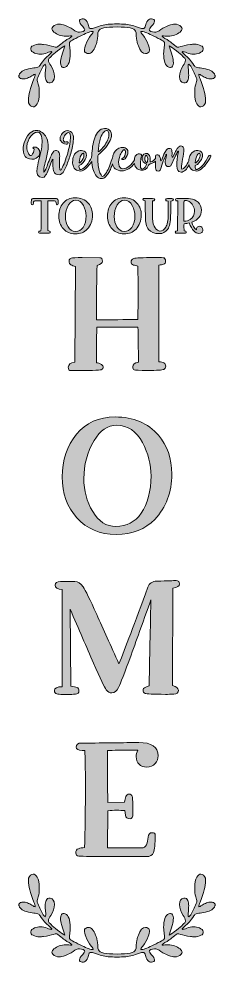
# Model space of a CAD drawing. Header units: inches. Extents: x -1.9 to 7.9, y -47.6 to -0.4.
import ezdxf

# ---------------------------------------------------------------- set-up
doc = ezdxf.new("R2010")
doc.units = ezdxf.units.IN
doc.header["$MEASUREMENT"] = 0
doc.layers.add('Layer 1', color=7, linetype='Continuous')

# ---------------------------------------------------------------- blocks, each defined once
blk = doc.blocks.new('block 3')
at = {"layer": 'Layer 1', "lineweight": 0}
for points, knots in [([(7.68, -7.297), (7.549, -7.575), (7.363, -7.85), (7.122, -7.993), (6.957, -8.088), (6.7, -8.012), (6.627, -7.822), (6.615, -7.792), (6.605, -7.761), (6.598, -7.731), (6.49, -7.934), (6.353, -8.091), (6.2, -8.091), (6.023, -8.051), (5.995, -7.975), (5.986, -7.773), (5.98, -7.557), (6.001, -7.343), (6.056, -7.132), (6.062, -7.105), (6.069, -7.081), (6.072, -7.053), (6.075, -7.047), (6.069, -7.041), (6.065, -7.035), (6.05, -7.032), (6.044, -7.047), (6.038, -7.059), (6.004, -7.117), (5.971, -7.175), (5.943, -7.236), (5.864, -7.398), (5.788, -7.56), (5.711, -7.722), (5.672, -7.804), (5.653, -7.816), (5.562, -7.81), (5.479, -7.807), (5.434, -7.767), (5.418, -7.685), (5.4, -7.59), (5.409, -7.496), (5.431, -7.401), (5.443, -7.352), (5.458, -7.303), (5.47, -7.255), (5.476, -7.236), (5.482, -7.218), (5.473, -7.197), (5.446, -7.209), (5.44, -7.233), (5.431, -7.255), (5.391, -7.349), (5.348, -7.447), (5.311, -7.545), (5.263, -7.679), (5.214, -7.819), (5.168, -7.954), (5.159, -7.984), (5.153, -8.015), (5.119, -8.03), (5.076, -8.045), (5.034, -8.045), (4.991, -8.027), (4.957, -8.012), (4.942, -7.978), (4.936, -7.944), (4.927, -7.896), (4.918, -7.844), (4.918, -7.795), (4.916, -7.711), (4.915, -7.629), (4.915, -7.546), (4.805, -7.646), (4.68, -7.677), (4.658, -7.679), (4.619, -7.688), (4.597, -7.712), (4.579, -7.746), (4.557, -7.789), (4.533, -7.831), (4.503, -7.868), (4.39, -8.009), (4.24, -8.039), (4.078, -7.96), (3.977, -7.911), (3.913, -7.835), (3.889, -7.722), (3.884, -7.699), (3.88, -7.677), (3.876, -7.654), (3.722, -7.868), (3.485, -8.024), (3.242, -8.024), (2.951, -8.024), (2.817, -7.865), (2.777, -7.667), (2.742, -7.77), (2.725, -7.815), (2.692, -7.899), (2.665, -7.969), (2.631, -8.036), (2.592, -8.103), (2.546, -8.176), (2.497, -8.25), (2.436, -8.314), (2.381, -8.378), (2.308, -8.408), (2.222, -8.412), (2.146, -8.415), (2.082, -8.393), (2.027, -8.341), (1.951, -8.274), (1.899, -8.189), (1.856, -8.094), (1.807, -7.987), (1.78, -7.871), (1.764, -7.752), (1.755, -7.687), (1.745, -7.622), (1.739, -7.556), (1.626, -7.736), (1.487, -7.895), (1.322, -7.993), (1.157, -8.088), (0.9, -8.012), (0.827, -7.822), (0.797, -7.743), (0.778, -7.667), (0.781, -7.584), (0.784, -7.474), (0.803, -7.371), (0.842, -7.267), (0.888, -7.151), (0.974, -7.074), (1.09, -7.029), (1.184, -6.995), (1.276, -7.007), (1.364, -7.05), (1.425, -7.077), (1.459, -7.123), (1.468, -7.187), (1.48, -7.248), (1.471, -7.303), (1.456, -7.358), (1.41, -7.499), (1.325, -7.609), (1.212, -7.7), (1.19, -7.719), (1.166, -7.728), (1.139, -7.734), (1.102, -7.743), (1.096, -7.749), (1.099, -7.789), (1.099, -7.838), (1.108, -7.883), (1.126, -7.926), (1.142, -7.96), (1.169, -7.969), (1.203, -7.957), (1.419, -7.867), (1.579, -7.649), (1.734, -7.36), (1.744, -7.058), (1.774, -6.76), (1.859, -6.47), (1.896, -6.339), (1.947, -6.214), (2.033, -6.107), (2.1, -6.021), (2.183, -5.951), (2.292, -5.92), (2.418, -5.881), (2.531, -5.911), (2.631, -5.994), (2.692, -6.046), (2.717, -6.113), (2.723, -6.189), (2.732, -6.269), (2.714, -6.345), (2.689, -6.418), (2.65, -6.543), (2.589, -6.653), (2.512, -6.757), (2.418, -6.885), (2.317, -7.001), (2.198, -7.102), (2.17, -7.123), (2.149, -7.148), (2.121, -7.169), (2.063, -7.209), (2.042, -7.261), (2.042, -7.331), (2.042, -7.563), (2.054, -7.792), (2.112, -8.015), (2.134, -8.091), (2.161, -8.161), (2.201, -8.228), (2.216, -8.253), (2.231, -8.274), (2.247, -8.296), (2.265, -8.317), (2.286, -8.32), (2.311, -8.299), (2.353, -8.265), (2.39, -8.219), (2.424, -8.173), (2.491, -8.079), (2.549, -7.978), (2.592, -7.871), (2.631, -7.773), (2.683, -7.636), (2.772, -7.371), (2.776, -7.357), (2.781, -7.343), (2.786, -7.329), (2.801, -7.262), (2.822, -7.198), (2.848, -7.142), (2.918, -6.989), (3.046, -6.897), (3.211, -6.861), (3.278, -6.845), (3.339, -6.858), (3.401, -6.876), (3.489, -6.903), (3.547, -6.983), (3.547, -7.077), (3.55, -7.212), (3.498, -7.325), (3.401, -7.419), (3.367, -7.453), (3.324, -7.465), (3.278, -7.462), (3.266, -7.459), (3.251, -7.459), (3.245, -7.444), (3.236, -7.429), (3.254, -7.422), (3.263, -7.416), (3.373, -7.343), (3.419, -7.233), (3.425, -7.105), (3.428, -7.071), (3.419, -7.038), (3.404, -7.007), (3.376, -6.958), (3.346, -6.952), (3.309, -6.995), (3.248, -7.068), (3.196, -7.148), (3.159, -7.233), (3.022, -7.548), (3.077, -7.926), (3.272, -7.926), (3.514, -7.926), (3.749, -7.711), (3.866, -7.481), (3.867, -7.465), (3.869, -7.448), (3.871, -7.432), (3.88, -7.367), (3.898, -7.306), (3.941, -7.255), (4.002, -7.178), (4.109, -7.154), (4.197, -7.193), (4.231, -7.212), (4.243, -7.23), (4.231, -7.267), (4.2, -7.361), (4.188, -7.459), (4.173, -7.557), (4.164, -7.633), (4.164, -7.709), (4.17, -7.789), (4.173, -7.831), (4.182, -7.874), (4.213, -7.908), (4.24, -7.941), (4.267, -7.944), (4.304, -7.926), (4.387, -7.877), (4.438, -7.804), (4.472, -7.715), (4.475, -7.703), (4.472, -7.688), (4.457, -7.682), (4.438, -7.67), (4.414, -7.661), (4.396, -7.648), (4.243, -7.554), (4.219, -7.404), (4.277, -7.27), (4.332, -7.135), (4.503, -7.111), (4.597, -7.227), (4.631, -7.267), (4.649, -7.313), (4.652, -7.364), (4.655, -7.401), (4.652, -7.529), (4.649, -7.557), (4.649, -7.569), (4.652, -7.578), (4.661, -7.581), (4.67, -7.581), (4.807, -7.57), (4.915, -7.401), (4.915, -7.397), (4.915, -7.393), (4.915, -7.389), (4.915, -7.355), (4.924, -7.322), (4.93, -7.288), (4.933, -7.255), (4.948, -7.23), (4.982, -7.224), (5.025, -7.212), (5.064, -7.215), (5.095, -7.248), (5.134, -7.297), (5.156, -7.355), (5.168, -7.413), (5.174, -7.45), (5.183, -7.487), (5.189, -7.523), (5.226, -7.517), (5.226, -7.49), (5.235, -7.471), (5.278, -7.346), (5.33, -7.224), (5.391, -7.108), (5.421, -7.047), (5.458, -6.992), (5.507, -6.943), (5.537, -6.91), (5.574, -6.9), (5.617, -6.903), (5.684, -6.907), (5.724, -6.94), (5.736, -7.007), (5.745, -7.068), (5.754, -7.132), (5.748, -7.2), (5.745, -7.239), (5.745, -7.279), (5.748, -7.319), (5.748, -7.328), (5.754, -7.34), (5.76, -7.343), (5.779, -7.352), (5.785, -7.337), (5.791, -7.325), (5.791, -7.325), (5.864, -7.181), (5.864, -7.181), (5.901, -7.102), (5.943, -7.023), (5.989, -6.949), (6.02, -6.903), (6.053, -6.861), (6.093, -6.824), (6.148, -6.775), (6.218, -6.769), (6.279, -6.809), (6.304, -6.824), (6.316, -6.845), (6.325, -6.873), (6.346, -6.928), (6.343, -6.986), (6.334, -7.044), (6.316, -7.221), (6.279, -7.395), (6.252, -7.572), (6.233, -7.676), (6.203, -7.929), (6.239, -7.938), (6.352, -7.938), (6.49, -7.737), (6.585, -7.519), (6.593, -7.433), (6.611, -7.35), (6.642, -7.267), (6.688, -7.151), (6.774, -7.074), (6.89, -7.029), (6.984, -6.995), (7.076, -7.007), (7.164, -7.05), (7.225, -7.077), (7.259, -7.123), (7.268, -7.187), (7.28, -7.248), (7.271, -7.303), (7.256, -7.358), (7.21, -7.499), (7.125, -7.609), (7.012, -7.7), (6.99, -7.719), (6.966, -7.728), (6.939, -7.734), (6.902, -7.743), (6.896, -7.749), (6.899, -7.789), (6.899, -7.838), (6.908, -7.883), (6.926, -7.926), (6.942, -7.96), (6.969, -7.969), (7.003, -7.957), (7.238, -7.859), (7.406, -7.612), (7.573, -7.285), (7.592, -7.258), (7.616, -7.242), (7.65, -7.248), (7.68, -7.251), (7.693, -7.27), (7.68, -7.297)], [0, 0, 0, 0, 1, 1, 1, 2, 2, 2, 3, 3, 3, 4, 4, 4, 5, 5, 5, 6, 6, 6, 7, 7, 7, 8, 8, 8, 9, 9, 9, 10, 10, 10, 11, 11, 11, 12, 12, 12, 13, 13, 13, 14, 14, 14, 15, 15, 15, 16, 16, 16, 17, 17, 17, 18, 18, 18, 19, 19, 19, 20, 20, 20, 21, 21, 21, 22, 22, 22, 23, 23, 23, 24, 24, 24, 25, 25, 25, 26, 26, 26, 27, 27, 27, 28, 28, 28, 29, 29, 29, 30, 30, 30, 31, 31, 31, 32, 32, 32, 33, 33, 33, 34, 34, 34, 35, 35, 35, 36, 36, 36, 37, 37, 37, 38, 38, 38, 39, 39, 39, 40, 40, 40, 41, 41, 41, 42, 42, 42, 43, 43, 43, 44, 44, 44, 45, 45, 45, 46, 46, 46, 47, 47, 47, 48, 48, 48, 49, 49, 49, 50, 50, 50, 51, 51, 51, 52, 52, 52, 53, 53, 53, 54, 54, 54, 55, 55, 55, 56, 56, 56, 57, 57, 57, 58, 58, 58, 59, 59, 59, 60, 60, 60, 61, 61, 61, 62, 62, 62, 63, 63, 63, 64, 64, 64, 65, 65, 65, 66, 66, 66, 67, 67, 67, 68, 68, 68, 69, 69, 69, 70, 70, 70, 71, 71, 71, 72, 72, 72, 73, 73, 73, 74, 74, 74, 75, 75, 75, 76, 76, 76, 77, 77, 77, 78, 78, 78, 79, 79, 79, 80, 80, 80, 81, 81, 81, 82, 82, 82, 83, 83, 83, 84, 84, 84, 85, 85, 85, 86, 86, 86, 87, 87, 87, 88, 88, 88, 89, 89, 89, 90, 90, 90, 91, 91, 91, 92, 92, 92, 93, 93, 93, 94, 94, 94, 95, 95, 95, 96, 96, 96, 97, 97, 97, 98, 98, 98, 99, 99, 99, 100, 100, 100, 101, 101, 101, 102, 102, 102, 103, 103, 103, 104, 104, 104, 105, 105, 105, 106, 106, 106, 107, 107, 107, 108, 108, 108, 109, 109, 109, 110, 110, 110, 111, 111, 111, 112, 112, 112, 113, 113, 113, 114, 114, 114, 115, 115, 115, 116, 116, 116, 117, 117, 117, 118, 118, 118, 119, 119, 119, 120, 120, 120, 121, 121, 121, 122, 122, 122, 123, 123, 123, 124, 124, 124, 125, 125, 125, 126, 126, 126, 127, 127, 127, 128, 128, 128, 129, 129, 129, 130, 130, 130, 131, 131, 131, 132, 132, 132, 133, 133, 133, 134, 134, 134, 135, 135, 135, 136, 136, 136, 137, 137, 137, 138, 138, 138, 139, 139, 139, 140, 140, 140, 140]), ([(2.07, -7.065), (2.088, -7.077), (2.1, -7.062), (2.115, -7.05), (2.118, -7.05), (2.118, -7.047), (2.121, -7.044), (2.292, -6.888), (2.433, -6.708), (2.527, -6.494), (2.57, -6.406), (2.595, -6.311), (2.598, -6.21), (2.598, -6.162), (2.592, -6.11), (2.567, -6.064), (2.534, -6), (2.5, -5.991), (2.433, -6.018), (2.378, -6.046), (2.335, -6.088), (2.299, -6.137), (2.231, -6.232), (2.186, -6.339), (2.158, -6.449), (2.134, -6.54), (2.115, -6.635), (2.1, -6.726), (2.082, -6.827), (2.073, -6.928), (2.063, -7.029), (2.06, -7.041), (2.063, -7.059), (2.07, -7.065)], [0, 0, 0, 0, 1, 1, 1, 2, 2, 2, 3, 3, 3, 4, 4, 4, 5, 5, 5, 6, 6, 6, 7, 7, 7, 8, 8, 8, 9, 9, 9, 10, 10, 10, 11, 11, 11, 11]), ([(1.111, -7.603), (1.111, -7.615), (1.114, -7.624), (1.126, -7.627), (1.132, -7.627), (1.142, -7.624), (1.145, -7.621), (1.236, -7.535), (1.306, -7.441), (1.34, -7.319), (1.346, -7.297), (1.349, -7.273), (1.349, -7.261), (1.349, -7.224), (1.349, -7.197), (1.34, -7.169), (1.331, -7.139), (1.306, -7.129), (1.279, -7.151), (1.248, -7.178), (1.224, -7.209), (1.206, -7.245), (1.148, -7.358), (1.117, -7.477), (1.111, -7.603)], [0, 0, 0, 0, 1, 1, 1, 2, 2, 2, 3, 3, 3, 4, 4, 4, 5, 5, 5, 6, 6, 6, 7, 7, 7, 8, 8, 8, 8]), ([(4.536, -7.462), (4.536, -7.395), (4.524, -7.334), (4.493, -7.276), (4.487, -7.261), (4.478, -7.242), (4.457, -7.245), (4.438, -7.245), (4.429, -7.264), (4.423, -7.279), (4.39, -7.343), (4.377, -7.413), (4.393, -7.483), (4.405, -7.532), (4.426, -7.572), (4.466, -7.603), (4.484, -7.618), (4.509, -7.612), (4.515, -7.59), (4.527, -7.548), (4.536, -7.505), (4.536, -7.462)], [0, 0, 0, 0, 1, 1, 1, 2, 2, 2, 3, 3, 3, 4, 4, 4, 5, 5, 5, 6, 6, 6, 7, 7, 7, 7]), ([(6.911, -7.603), (6.911, -7.615), (6.914, -7.624), (6.926, -7.627), (6.932, -7.627), (6.942, -7.624), (6.945, -7.621), (7.036, -7.535), (7.106, -7.441), (7.14, -7.319), (7.146, -7.297), (7.149, -7.273), (7.149, -7.261), (7.149, -7.224), (7.149, -7.197), (7.14, -7.169), (7.131, -7.139), (7.106, -7.129), (7.079, -7.151), (7.048, -7.178), (7.024, -7.209), (7.006, -7.245), (6.948, -7.358), (6.917, -7.477), (6.911, -7.603)], [0, 0, 0, 0, 1, 1, 1, 2, 2, 2, 3, 3, 3, 4, 4, 4, 5, 5, 5, 6, 6, 6, 7, 7, 7, 8, 8, 8, 8])]:
    blk.add_open_spline(points, degree=3, knots=knots, dxfattribs=at)
blk = doc.blocks.new('block 4')
at = {"layer": 'Layer 1', "lineweight": 0}
for points in [[(1.575, -9.65), (1.711, -9.807), (1.779, -10.006), (1.779, -10.246), (1.779, -10.524), (1.691, -10.756), (1.516, -10.944), (1.371, -11.098), (1.174, -11.175), (0.925, -11.175), (0.672, -11.175), (0.471, -11.09), (0.32, -10.921), (0.169, -10.752), (0.093, -10.542), (0.093, -10.291), (0.093, -10.03), (0.166, -9.81), (0.313, -9.633), (0.459, -9.455), (0.658, -9.367), (0.909, -9.367), (1.188, -9.367), (1.41, -9.461), (1.575, -9.65)], [(1.459, -10.275), (1.459, -10.1), (1.415, -9.929), (1.328, -9.761), (1.236, -9.584), (1.104, -9.496), (0.931, -9.496), (0.792, -9.496), (0.676, -9.574), (0.582, -9.731), (0.478, -9.91), (0.426, -10.104), (0.426, -10.314), (0.426, -10.501), (0.471, -10.671), (0.562, -10.824), (0.653, -10.976), (0.771, -11.052), (0.918, -11.052), (1.085, -11.052), (1.215, -10.985), (1.305, -10.851), (1.408, -10.698), (1.459, -10.506), (1.459, -10.275)]]:
    blk.add_open_spline(points, degree=3, knots=[0, 0, 0, 0, 1, 1, 1, 2, 2, 2, 3, 3, 3, 4, 4, 4, 5, 5, 5, 6, 6, 6, 7, 7, 7, 8, 8, 8, 8], dxfattribs=at)
blk = doc.blocks.new('block 5')
at = {"layer": 'Layer 1', "lineweight": 0}
for points in [[(4.008, -9.65), (4.144, -9.807), (4.212, -10.006), (4.212, -10.246), (4.212, -10.524), (4.125, -10.756), (3.949, -10.944), (3.804, -11.098), (3.607, -11.175), (3.358, -11.175), (3.106, -11.175), (2.904, -11.09), (2.753, -10.921), (2.602, -10.752), (2.526, -10.542), (2.526, -10.291), (2.526, -10.03), (2.6, -9.81), (2.746, -9.633), (2.893, -9.455), (3.091, -9.367), (3.342, -9.367), (3.622, -9.367), (3.844, -9.461), (4.008, -9.65)], [(3.893, -10.275), (3.893, -10.1), (3.849, -9.929), (3.761, -9.761), (3.669, -9.584), (3.537, -9.496), (3.365, -9.496), (3.226, -9.496), (3.109, -9.574), (3.016, -9.731), (2.912, -9.91), (2.859, -10.104), (2.859, -10.314), (2.859, -10.501), (2.905, -10.671), (2.995, -10.824), (3.086, -10.976), (3.205, -11.052), (3.351, -11.052), (3.519, -11.052), (3.648, -10.985), (3.739, -10.851), (3.841, -10.698), (3.893, -10.506), (3.893, -10.275)]]:
    blk.add_open_spline(points, degree=3, knots=[0, 0, 0, 0, 1, 1, 1, 2, 2, 2, 3, 3, 3, 4, 4, 4, 5, 5, 5, 6, 6, 6, 7, 7, 7, 8, 8, 8, 8], dxfattribs=at)
blk = doc.blocks.new('block 6')
at = {"layer": 'Layer 1', "lineweight": 0}
for points, knots in [([(7.285, -10.978), (7.285, -11.038), (7.266, -11.083), (7.23, -11.111), (7.194, -11.14), (7.148, -11.154), (7.092, -11.154), (6.994, -11.154), (6.906, -11.111), (6.829, -11.025), (6.752, -10.939), (6.677, -10.807), (6.605, -10.629), (6.525, -10.644), (6.439, -10.657), (6.347, -10.669), (6.345, -10.716), (6.344, -10.771), (6.344, -10.835), (6.344, -10.9), (6.347, -10.961), (6.353, -11.018), (6.426, -11.023), (6.462, -11.045), (6.462, -11.084), (6.462, -11.119), (6.447, -11.137), (6.417, -11.14), (6.387, -11.142), (6.354, -11.143), (6.32, -11.143), (6.286, -11.143), (6.222, -11.144), (6.127, -11.145), (6.127, -11.145), (6.075, -11.145), (6.075, -11.145), (6.01, -11.145), (5.966, -11.143), (5.943, -11.137), (5.921, -11.132), (5.909, -11.117), (5.909, -11.091), (5.909, -11.055), (5.945, -11.031), (6.018, -11.021), (6.018, -11.021), (6.043, -9.523), (6.043, -9.523), (6.011, -9.522), (5.983, -9.52), (5.959, -9.517), (5.935, -9.515), (5.923, -9.496), (5.923, -9.46), (5.923, -9.423), (5.946, -9.404), (5.993, -9.403), (5.993, -9.403), (6.249, -9.401), (6.249, -9.401), (6.393, -9.401), (6.533, -9.409), (6.672, -9.424), (6.81, -9.44), (6.934, -9.497), (7.046, -9.594), (7.157, -9.692), (7.212, -9.823), (7.212, -9.987), (7.212, -10.278), (7.055, -10.478), (6.741, -10.588), (6.777, -10.75), (6.851, -10.88), (6.963, -10.98), (6.963, -10.919), (6.978, -10.874), (7.009, -10.843), (7.04, -10.812), (7.081, -10.796), (7.13, -10.796), (7.173, -10.796), (7.209, -10.813), (7.239, -10.847), (7.269, -10.881), (7.285, -10.925), (7.285, -10.978)], [0, 0, 0, 0, 1, 1, 1, 2, 2, 2, 3, 3, 3, 4, 4, 4, 5, 5, 5, 6, 6, 6, 7, 7, 7, 8, 8, 8, 9, 9, 9, 10, 10, 10, 11, 11, 11, 12, 12, 12, 13, 13, 13, 14, 14, 14, 15, 15, 15, 16, 16, 16, 17, 17, 17, 18, 18, 18, 19, 19, 19, 20, 20, 20, 21, 21, 21, 22, 22, 22, 23, 23, 23, 24, 24, 24, 25, 25, 25, 26, 26, 26, 27, 27, 27, 28, 28, 28, 29, 29, 29, 29]), ([(6.868, -10.037), (6.868, -9.932), (6.842, -9.836), (6.789, -9.75), (6.737, -9.663), (6.678, -9.602), (6.612, -9.564), (6.545, -9.526), (6.481, -9.507), (6.419, -9.507), (6.398, -9.507), (6.381, -9.511), (6.367, -9.518), (6.353, -9.526), (6.346, -9.543), (6.344, -9.571), (6.344, -9.571), (6.342, -10.543), (6.342, -10.543), (6.469, -10.538), (6.572, -10.509), (6.652, -10.456), (6.796, -10.363), (6.868, -10.223), (6.868, -10.037)], [0, 0, 0, 0, 1, 1, 1, 2, 2, 2, 3, 3, 3, 4, 4, 4, 5, 5, 5, 6, 6, 6, 7, 7, 7, 8, 8, 8, 8])]:
    blk.add_open_spline(points, degree=3, knots=knots, dxfattribs=at)
blk = doc.blocks.new('block 2')
at = {"layer": 'Layer 1', "true_color": 0x231f20}
h = blk.add_hatch(color=250, dxfattribs=at)
h.dxf.hatch_style = 2
edge = h.paths.add_edge_path()
edge.add_spline(control_points=[(7.9, -3.287), (7.9, -3.332), (7.876, -3.372), (7.828, -3.405), (7.775, -3.425), (7.723, -3.435), (7.672, -3.435), (7.619, -3.435), (7.553, -3.42), (7.476, -3.391), (7.398, -3.361), (7.322, -3.322), (7.246, -3.273), (7.17, -3.223), (7.119, -3.199), (7.094, -3.199), (7.085, -3.199), (7.081, -3.203), (7.081, -3.211), (7.081, -3.256), (7.108, -3.331), (7.161, -3.435), (7.339, -3.896), (7.427, -4.245), (7.427, -4.482), (7.427, -4.532), (7.423, -4.579), (7.415, -4.621), (7.372, -4.759), (7.295, -4.828), (7.183, -4.828), (7.109, -4.828), (7.045, -4.779), (6.988, -4.68), (6.918, -4.556), (6.883, -4.376), (6.883, -4.14), (6.883, -4.129), (6.884, -4.072), (6.885, -3.971), (6.886, -3.87), (6.915, -3.735), (6.971, -3.566), (6.983, -3.529), (6.988, -3.497), (6.988, -3.469), (6.988, -3.455), (6.987, -3.442), (6.984, -3.431), (6.903, -3.22), (6.815, -3.03), (6.722, -2.861), (6.661, -2.754), (6.616, -2.701), (6.587, -2.701), (6.565, -2.701), (6.554, -2.736), (6.554, -2.806), (6.554, -2.846), (6.558, -2.895), (6.566, -2.954), (6.575, -3.061), (6.579, -3.155), (6.579, -3.237), (6.579, -3.36), (6.568, -3.452), (6.545, -3.511), (6.506, -3.593), (6.437, -3.633), (6.338, -3.633), (6.195, -3.611), (6.123, -3.501), (6.123, -3.304), (6.123, -3.138), (6.182, -2.959), (6.3, -2.768), (6.379, -2.67), (6.419, -2.581), (6.419, -2.502), (6.419, -2.48), (6.416, -2.457), (6.41, -2.435), (6.354, -2.35), (6.17, -2.184), (5.857, -1.937), (5.725, -1.838), (5.641, -1.786), (5.604, -1.781), (5.604, -1.82), (5.662, -1.996), (5.777, -2.308), (5.802, -2.407), (5.815, -2.512), (5.815, -2.625), (5.815, -2.782), (5.767, -2.861), (5.672, -2.861), (5.646, -2.861), (5.617, -2.855), (5.583, -2.844), (5.414, -2.757), (5.33, -2.532), (5.33, -2.169), (5.33, -2.056), (5.341, -1.945), (5.363, -1.835), (5.375, -1.748), (5.38, -1.686), (5.38, -1.65), (5.38, -1.63), (5.379, -1.617), (5.376, -1.612), (5.359, -1.564), (5.178, -1.457), (4.832, -1.291), (4.587, -1.162), (4.386, -1.083), (4.228, -1.055), (4.2, -1.055), (4.186, -1.062), (4.186, -1.076), (4.186, -1.095), (4.22, -1.149), (4.287, -1.236), (4.4, -1.382), (4.488, -1.54), (4.553, -1.709), (4.598, -1.835), (4.621, -1.933), (4.621, -2), (4.621, -2.051), (4.609, -2.086), (4.587, -2.106), (4.519, -2.148), (4.463, -2.169), (4.418, -2.169), (4.283, -2.169), (4.166, -2.039), (4.068, -1.781), (4.048, -1.73), (4.03, -1.681), (4.013, -1.633), (3.996, -1.585), (3.979, -1.465), (3.962, -1.274), (3.959, -1.167), (3.948, -1.088), (3.929, -1.038), (3.878, -0.903), (3.568, -0.835), (3, -0.835), (2.432, -0.835), (2.122, -0.903), (2.071, -1.038), (2.052, -1.088), (2.04, -1.167), (2.038, -1.274), (2.021, -1.465), (2.004, -1.585), (1.987, -1.633), (1.97, -1.681), (1.952, -1.73), (1.932, -1.781), (1.831, -2.039), (1.713, -2.169), (1.578, -2.169), (1.533, -2.169), (1.478, -2.148), (1.413, -2.106), (1.388, -2.086), (1.375, -2.051), (1.375, -2), (1.375, -1.933), (1.399, -1.835), (1.447, -1.709), (1.512, -1.54), (1.6, -1.382), (1.713, -1.236), (1.78, -1.149), (1.814, -1.095), (1.814, -1.076), (1.814, -1.062), (1.8, -1.055), (1.772, -1.055), (1.614, -1.083), (1.413, -1.162), (1.168, -1.291), (0.822, -1.457), (0.641, -1.564), (0.624, -1.612), (0.621, -1.617), (0.62, -1.63), (0.62, -1.65), (0.62, -1.686), (0.625, -1.748), (0.637, -1.835), (0.656, -1.945), (0.666, -2.056), (0.666, -2.169), (0.666, -2.532), (0.583, -2.757), (0.417, -2.844), (0.383, -2.855), (0.352, -2.861), (0.324, -2.861), (0.274, -2.861), (0.236, -2.831), (0.21, -2.772), (0.191, -2.73), (0.181, -2.681), (0.181, -2.625), (0.181, -2.512), (0.195, -2.407), (0.223, -2.308), (0.338, -1.996), (0.396, -1.82), (0.396, -1.781), (0.359, -1.786), (0.275, -1.838), (0.143, -1.937), (-0.17, -2.184), (-0.354, -2.35), (-0.41, -2.435), (-0.419, -2.457), (-0.423, -2.48), (-0.423, -2.502), (-0.423, -2.581), (-0.382, -2.67), (-0.3, -2.768), (-0.185, -2.959), (-0.127, -3.138), (-0.127, -3.304), (-0.127, -3.501), (-0.198, -3.611), (-0.338, -3.633), (-0.437, -3.633), (-0.506, -3.593), (-0.545, -3.511), (-0.571, -3.452), (-0.583, -3.36), (-0.583, -3.237), (-0.583, -3.155), (-0.578, -3.061), (-0.566, -2.954), (-0.561, -2.895), (-0.558, -2.846), (-0.558, -2.806), (-0.558, -2.736), (-0.569, -2.701), (-0.592, -2.701), (-0.617, -2.701), (-0.661, -2.754), (-0.722, -2.861), (-0.815, -3.03), (-0.903, -3.22), (-0.984, -3.431), (-0.987, -3.442), (-0.988, -3.455), (-0.988, -3.469), (-0.988, -3.497), (-0.983, -3.529), (-0.971, -3.566), (-0.915, -3.735), (-0.886, -3.87), (-0.883, -3.971), (-0.883, -3.971), (-0.883, -4.14), (-0.883, -4.14), (-0.883, -4.376), (-0.918, -4.556), (-0.988, -4.68), (-1.045, -4.779), (-1.109, -4.828), (-1.183, -4.828), (-1.295, -4.828), (-1.372, -4.759), (-1.415, -4.621), (-1.423, -4.579), (-1.427, -4.532), (-1.427, -4.482), (-1.427, -4.245), (-1.339, -3.896), (-1.161, -3.435), (-1.111, -3.331), (-1.085, -3.256), (-1.085, -3.211), (-1.085, -3.203), (-1.088, -3.199), (-1.094, -3.199), (-1.119, -3.199), (-1.17, -3.223), (-1.246, -3.273), (-1.322, -3.322), (-1.398, -3.361), (-1.476, -3.391), (-1.553, -3.42), (-1.619, -3.435), (-1.672, -3.435), (-1.723, -3.435), (-1.775, -3.425), (-1.828, -3.405), (-1.876, -3.372), (-1.9, -3.332), (-1.9, -3.287), (-1.9, -3.273), (-1.897, -3.256), (-1.892, -3.237), (-1.835, -3.093), (-1.679, -2.99), (-1.423, -2.929), (-1.282, -2.892), (-1.171, -2.872), (-1.09, -2.869), (-1.033, -2.867), (-0.986, -2.859), (-0.946, -2.846), (-0.907, -2.834), (-0.87, -2.799), (-0.836, -2.743), (-0.76, -2.625), (-0.689, -2.526), (-0.621, -2.447), (-0.604, -2.428), (-0.485, -2.31), (-0.262, -2.093), (-0.262, -2.093), (-0.258, -2.08), (-0.258, -2.08), (-0.258, -2.072), (-0.267, -2.068), (-0.284, -2.068), (-0.32, -2.068), (-0.386, -2.087), (-0.482, -2.127), (-0.594, -2.174), (-0.707, -2.198), (-0.82, -2.198), (-0.921, -2.198), (-1.023, -2.178), (-1.126, -2.137), (-1.228, -2.096), (-1.289, -2.031), (-1.309, -1.941), (-1.306, -1.907), (-1.299, -1.873), (-1.286, -1.84), (-1.273, -1.806), (-1.239, -1.783), (-1.183, -1.772), (-1.104, -1.721), (-0.994, -1.696), (-0.853, -1.696), (-0.794, -1.696), (-0.734, -1.7), (-0.672, -1.709), (-0.452, -1.737), (-0.284, -1.774), (-0.165, -1.819), (-0.104, -1.841), (-0.063, -1.852), (-0.043, -1.852), (-0.018, -1.852), (0.009, -1.841), (0.037, -1.819), (0.279, -1.624), (0.432, -1.508), (0.497, -1.468), (0.666, -1.373), (0.75, -1.312), (0.75, -1.287), (0.748, -1.287), (0.745, -1.286), (0.742, -1.285), (0.739, -1.283), (0.718, -1.283), (0.679, -1.283), (0.569, -1.288), (0.489, -1.291), (0.438, -1.291), (0.21, -1.291), (0.013, -1.223), (-0.153, -1.088), (-0.215, -1.032), (-0.246, -0.979), (-0.246, -0.928), (-0.246, -0.894), (-0.232, -0.861), (-0.203, -0.827), (-0.111, -0.734), (-0.004, -0.687), (0.117, -0.687), (0.182, -0.687), (0.283, -0.711), (0.421, -0.759), (0.523, -0.799), (0.617, -0.845), (0.704, -0.898), (0.856, -1), (0.96, -1.062), (1.016, -1.084), (1.044, -1.095), (1.08, -1.101), (1.122, -1.101), (1.291, -1.084), (1.382, -1.041), (1.396, -0.97), (1.382, -0.934), (1.347, -0.883), (1.291, -0.818), (1.181, -0.703), (1.126, -0.612), (1.126, -0.544), (1.126, -0.468), (1.173, -0.43), (1.265, -0.43), (1.344, -0.43), (1.41, -0.46), (1.464, -0.519), (1.526, -0.606), (1.562, -0.689), (1.573, -0.768), (1.588, -0.866), (1.63, -0.915), (1.7, -0.915), (1.742, -0.915), (1.799, -0.903), (1.869, -0.877), (2.012, -0.824), (2.136, -0.785), (2.24, -0.759), (2.418, -0.709), (2.671, -0.683), (3, -0.683), (3.329, -0.683), (3.582, -0.709), (3.76, -0.759), (3.864, -0.785), (3.988, -0.824), (4.131, -0.877), (4.201, -0.903), (4.256, -0.915), (4.296, -0.915), (4.366, -0.915), (4.41, -0.866), (4.427, -0.768), (4.438, -0.689), (4.474, -0.606), (4.536, -0.519), (4.59, -0.46), (4.654, -0.43), (4.73, -0.43), (4.826, -0.43), (4.874, -0.468), (4.874, -0.544), (4.874, -0.612), (4.819, -0.703), (4.709, -0.818), (4.653, -0.883), (4.618, -0.934), (4.604, -0.97), (4.618, -1.041), (4.709, -1.084), (4.878, -1.101), (4.917, -1.101), (4.953, -1.095), (4.984, -1.084), (5.04, -1.062), (5.144, -1), (5.296, -0.898), (5.383, -0.845), (5.477, -0.799), (5.579, -0.759), (5.717, -0.711), (5.818, -0.687), (5.883, -0.687), (6.001, -0.687), (6.108, -0.734), (6.203, -0.827), (6.231, -0.861), (6.246, -0.894), (6.246, -0.928), (6.246, -0.979), (6.215, -1.032), (6.153, -1.088), (5.987, -1.223), (5.788, -1.291), (5.558, -1.291), (5.507, -1.291), (5.428, -1.288), (5.321, -1.283), (5.282, -1.283), (5.261, -1.283), (5.258, -1.285), (5.255, -1.286), (5.252, -1.287), (5.25, -1.287), (5.25, -1.312), (5.334, -1.373), (5.503, -1.468), (5.567, -1.508), (5.721, -1.624), (5.963, -1.819), (5.991, -1.841), (6.016, -1.852), (6.039, -1.852), (6.058, -1.852), (6.101, -1.841), (6.165, -1.819), (6.284, -1.774), (6.452, -1.737), (6.672, -1.709), (6.734, -1.7), (6.793, -1.696), (6.849, -1.696), (6.993, -1.696), (7.104, -1.721), (7.183, -1.772), (7.239, -1.783), (7.273, -1.806), (7.286, -1.84), (7.299, -1.873), (7.306, -1.907), (7.309, -1.941), (7.289, -2.031), (7.228, -2.096), (7.126, -2.137), (7.023, -2.178), (6.921, -2.198), (6.82, -2.198), (6.707, -2.198), (6.594, -2.174), (6.482, -2.127), (6.386, -2.087), (6.32, -2.068), (6.284, -2.068), (6.267, -2.068), (6.258, -2.072), (6.258, -2.08), (6.258, -2.08), (6.262, -2.093), (6.262, -2.093), (6.485, -2.31), (6.604, -2.428), (6.621, -2.447), (6.689, -2.526), (6.76, -2.625), (6.836, -2.743), (6.87, -2.799), (6.907, -2.834), (6.946, -2.846), (6.986, -2.859), (7.033, -2.867), (7.09, -2.869), (7.171, -2.872), (7.282, -2.892), (7.423, -2.929), (7.679, -2.99), (7.835, -3.093), (7.892, -3.237), (7.897, -3.256), (7.9, -3.273), (7.9, -3.287)], knot_values=[0, 0, 0, 0, 1, 1, 1, 2, 2, 2, 3, 3, 3, 4, 4, 4, 5, 5, 5, 6, 6, 6, 7, 7, 7, 8, 8, 8, 9, 9, 9, 10, 10, 10, 11, 11, 11, 12, 12, 12, 13, 13, 13, 14, 14, 14, 15, 15, 15, 16, 16, 16, 17, 17, 17, 18, 18, 18, 19, 19, 19, 20, 20, 20, 21, 21, 21, 22, 22, 22, 23, 23, 23, 24, 24, 24, 25, 25, 25, 26, 26, 26, 27, 27, 27, 28, 28, 28, 29, 29, 29, 30, 30, 30, 31, 31, 31, 32, 32, 32, 33, 33, 33, 34, 34, 34, 35, 35, 35, 36, 36, 36, 37, 37, 37, 38, 38, 38, 39, 39, 39, 40, 40, 40, 41, 41, 41, 42, 42, 42, 43, 43, 43, 44, 44, 44, 45, 45, 45, 46, 46, 46, 47, 47, 47, 48, 48, 48, 49, 49, 49, 50, 50, 50, 51, 51, 51, 52, 52, 52, 53, 53, 53, 54, 54, 54, 55, 55, 55, 56, 56, 56, 57, 57, 57, 58, 58, 58, 59, 59, 59, 60, 60, 60, 61, 61, 61, 62, 62, 62, 63, 63, 63, 64, 64, 64, 65, 65, 65, 66, 66, 66, 67, 67, 67, 68, 68, 68, 69, 69, 69, 70, 70, 70, 71, 71, 71, 72, 72, 72, 73, 73, 73, 74, 74, 74, 75, 75, 75, 76, 76, 76, 77, 77, 77, 78, 78, 78, 79, 79, 79, 80, 80, 80, 81, 81, 81, 82, 82, 82, 83, 83, 83, 84, 84, 84, 85, 85, 85, 86, 86, 86, 87, 87, 87, 88, 88, 88, 89, 89, 89, 90, 90, 90, 91, 91, 91, 92, 92, 92, 93, 93, 93, 94, 94, 94, 95, 95, 95, 96, 96, 96, 97, 97, 97, 98, 98, 98, 99, 99, 99, 100, 100, 100, 101, 101, 101, 102, 102, 102, 103, 103, 103, 104, 104, 104, 105, 105, 105, 106, 106, 106, 107, 107, 107, 108, 108, 108, 109, 109, 109, 110, 110, 110, 111, 111, 111, 112, 112, 112, 113, 113, 113, 114, 114, 114, 115, 115, 115, 116, 116, 116, 117, 117, 117, 118, 118, 118, 119, 119, 119, 120, 120, 120, 121, 121, 121, 122, 122, 122, 123, 123, 123, 124, 124, 124, 125, 125, 125, 126, 126, 126, 127, 127, 127, 128, 128, 128, 129, 129, 129, 130, 130, 130, 131, 131, 131, 132, 132, 132, 133, 133, 133, 134, 134, 134, 135, 135, 135, 136, 136, 136, 137, 137, 137, 138, 138, 138, 139, 139, 139, 140, 140, 140, 141, 141, 141, 142, 142, 142, 143, 143, 143, 144, 144, 144, 145, 145, 145, 146, 146, 146, 147, 147, 147, 148, 148, 148, 149, 149, 149, 150, 150, 150, 151, 151, 151, 152, 152, 152, 153, 153, 153, 154, 154, 154, 155, 155, 155, 156, 156, 156, 157, 157, 157, 158, 158, 158, 159, 159, 159, 160, 160, 160, 161, 161, 161, 162, 162, 162, 163, 163, 163, 164, 164, 164, 165, 165, 165, 166, 166, 166, 167, 167, 167, 168, 168, 168, 169, 169, 169, 170, 170, 170, 171, 171, 171, 172, 172, 172, 173, 173, 173, 174, 174, 174, 175, 175, 175, 176, 176, 176, 177, 177, 177, 178, 178, 178, 179, 179, 179, 180, 180, 180, 181, 181, 181, 182, 182, 182, 183, 183, 183, 184, 184, 184, 185, 185, 185, 186, 186, 186, 187, 187, 187, 187], degree=3, periodic=1)
h = blk.add_hatch(color=250, dxfattribs=at)
h.dxf.hatch_style = 2
edge = h.paths.add_edge_path()
edge.add_spline(control_points=[(0.818, -6.531), (0.791, -6.775), (0.736, -7.013), (0.665, -7.245), (0.601, -7.45), (0.528, -7.648), (0.443, -7.844), (0.403, -7.932), (0.36, -8.021), (0.305, -8.103), (0.238, -8.201), (0.143, -8.231), (0.03, -8.213), (-0.064, -8.198), (-0.122, -8.146), (-0.156, -8.06), (-0.186, -7.981), (-0.198, -7.896), (-0.198, -7.81), (-0.202, -7.709), (-0.195, -7.609), (-0.198, -7.508), (-0.198, -7.487), (-0.183, -7.459), (-0.211, -7.441), (-0.235, -7.459), (-0.241, -7.487), (-0.25, -7.508), (-0.25, -7.508), (-0.388, -7.88), (-0.388, -7.88), (-0.427, -7.987), (-0.476, -8.091), (-0.528, -8.195), (-0.534, -8.204), (-0.543, -8.216), (-0.55, -8.228), (-0.614, -8.341), (-0.656, -8.366), (-0.8, -8.347), (-0.895, -8.335), (-0.974, -8.25), (-0.992, -8.146), (-1.007, -8.057), (-0.995, -7.966), (-0.983, -7.874), (-0.956, -7.697), (-0.907, -7.526), (-0.864, -7.352), (-0.818, -7.169), (-0.778, -6.989), (-0.757, -6.806), (-0.742, -6.675), (-0.739, -6.54), (-0.751, -6.409), (-0.754, -6.348), (-0.769, -6.29), (-0.794, -6.235), (-0.809, -6.207), (-0.824, -6.18), (-0.843, -6.156), (-0.891, -6.091), (-0.959, -6.076), (-1.032, -6.101), (-1.099, -6.119), (-1.16, -6.149), (-1.209, -6.195), (-1.246, -6.226), (-1.279, -6.259), (-1.307, -6.296), (-1.423, -6.446), (-1.487, -6.613), (-1.499, -6.803), (-1.511, -6.943), (-1.468, -7.074), (-1.395, -7.197), (-1.383, -7.218), (-1.368, -7.233), (-1.349, -7.251), (-1.331, -7.27), (-1.31, -7.27), (-1.285, -7.255), (-1.285, -7.255), (-1.261, -7.236), (-1.261, -7.236), (-1.191, -7.157), (-1.148, -7.062), (-1.13, -6.955), (-1.123, -6.928), (-1.136, -6.913), (-1.163, -6.903), (-1.175, -6.9), (-1.188, -6.888), (-1.197, -6.879), (-1.203, -6.873), (-1.203, -6.861), (-1.194, -6.855), (-1.181, -6.845), (-1.172, -6.836), (-1.157, -6.836), (-0.986, -6.803), (-0.824, -6.958), (-0.849, -7.132), (-0.867, -7.248), (-0.928, -7.34), (-1.035, -7.395), (-1.181, -7.468), (-1.328, -7.462), (-1.475, -7.392), (-1.563, -7.346), (-1.624, -7.276), (-1.649, -7.178), (-1.688, -7.035), (-1.697, -6.891), (-1.667, -6.748), (-1.627, -6.577), (-1.56, -6.421), (-1.462, -6.275), (-1.386, -6.168), (-1.288, -6.085), (-1.169, -6.033), (-1.069, -5.991), (-0.974, -5.991), (-0.873, -6.033), (-0.669, -6.125), (-0.54, -6.281), (-0.476, -6.494), (-0.43, -6.638), (-0.424, -6.784), (-0.443, -6.934), (-0.47, -7.163), (-0.525, -7.386), (-0.583, -7.609), (-0.62, -7.746), (-0.65, -7.883), (-0.662, -8.027), (-0.662, -8.042), (-0.659, -8.06), (-0.659, -8.076), (-0.659, -8.079), (-0.656, -8.082), (-0.653, -8.082), (-0.647, -8.088), (-0.638, -8.088), (-0.635, -8.082), (-0.623, -8.063), (-0.608, -8.042), (-0.598, -8.021), (-0.546, -7.92), (-0.504, -7.813), (-0.464, -7.703), (-0.418, -7.581), (-0.372, -7.459), (-0.324, -7.334), (-0.29, -7.245), (-0.241, -7.166), (-0.192, -7.084), (-0.153, -7.016), (-0.098, -7.007), (-0.028, -7.013), (0.037, -7.023), (0.085, -7.056), (0.107, -7.12), (0.128, -7.169), (0.137, -7.224), (0.137, -7.279), (0.137, -7.398), (0.134, -7.514), (0.134, -7.633), (0.131, -7.728), (0.128, -7.822), (0.146, -7.917), (0.153, -7.941), (0.14, -7.987), (0.18, -7.99), (0.208, -7.993), (0.217, -7.957), (0.232, -7.935), (0.293, -7.822), (0.345, -7.703), (0.388, -7.584), (0.501, -7.288), (0.589, -6.986), (0.641, -6.678), (0.665, -6.549), (0.681, -6.424), (0.675, -6.293), (0.672, -6.241), (0.665, -6.192), (0.644, -6.146), (0.632, -6.122), (0.61, -6.113), (0.583, -6.116), (0.543, -6.119), (0.507, -6.14), (0.476, -6.165), (0.391, -6.232), (0.345, -6.32), (0.324, -6.421), (0.311, -6.473), (0.324, -6.522), (0.354, -6.565), (0.382, -6.604), (0.394, -6.607), (0.443, -6.58), (0.47, -6.565), (0.494, -6.565), (0.522, -6.571), (0.565, -6.586), (0.577, -6.635), (0.546, -6.668), (0.525, -6.693), (0.498, -6.705), (0.464, -6.699), (0.351, -6.681), (0.253, -6.635), (0.189, -6.531), (0.153, -6.473), (0.15, -6.409), (0.168, -6.345), (0.195, -6.253), (0.241, -6.171), (0.311, -6.104), (0.391, -6.021), (0.491, -5.997), (0.598, -6.027), (0.711, -6.058), (0.784, -6.131), (0.812, -6.25), (0.83, -6.345), (0.827, -6.439), (0.818, -6.531)], knot_values=[0, 0, 0, 0, 1, 1, 1, 2, 2, 2, 3, 3, 3, 4, 4, 4, 5, 5, 5, 6, 6, 6, 7, 7, 7, 8, 8, 8, 9, 9, 9, 10, 10, 10, 11, 11, 11, 12, 12, 12, 13, 13, 13, 14, 14, 14, 15, 15, 15, 16, 16, 16, 17, 17, 17, 18, 18, 18, 19, 19, 19, 20, 20, 20, 21, 21, 21, 22, 22, 22, 23, 23, 23, 24, 24, 24, 25, 25, 25, 26, 26, 26, 27, 27, 27, 28, 28, 28, 29, 29, 29, 30, 30, 30, 31, 31, 31, 32, 32, 32, 33, 33, 33, 34, 34, 34, 35, 35, 35, 36, 36, 36, 37, 37, 37, 38, 38, 38, 39, 39, 39, 40, 40, 40, 41, 41, 41, 42, 42, 42, 43, 43, 43, 44, 44, 44, 45, 45, 45, 46, 46, 46, 47, 47, 47, 48, 48, 48, 49, 49, 49, 50, 50, 50, 51, 51, 51, 52, 52, 52, 53, 53, 53, 54, 54, 54, 55, 55, 55, 56, 56, 56, 57, 57, 57, 58, 58, 58, 59, 59, 59, 60, 60, 60, 61, 61, 61, 62, 62, 62, 63, 63, 63, 64, 64, 64, 65, 65, 65, 66, 66, 66, 67, 67, 67, 68, 68, 68, 69, 69, 69, 70, 70, 70, 71, 71, 71, 72, 72, 72, 73, 73, 73, 74, 74, 74, 75, 75, 75, 76, 76, 76, 77, 77, 77, 77], degree=3, periodic=1)
edge = h.paths.add_edge_path()
edge.add_spline(control_points=[(7.68, -7.297), (7.549, -7.575), (7.363, -7.85), (7.122, -7.993), (6.957, -8.088), (6.7, -8.012), (6.627, -7.822), (6.615, -7.792), (6.605, -7.761), (6.598, -7.731), (6.49, -7.934), (6.353, -8.091), (6.2, -8.091), (6.023, -8.051), (5.995, -7.975), (5.986, -7.773), (5.98, -7.557), (6.001, -7.343), (6.056, -7.132), (6.062, -7.105), (6.069, -7.081), (6.072, -7.053), (6.075, -7.047), (6.069, -7.041), (6.065, -7.035), (6.05, -7.032), (6.044, -7.047), (6.038, -7.059), (6.004, -7.117), (5.971, -7.175), (5.943, -7.236), (5.864, -7.398), (5.788, -7.56), (5.711, -7.722), (5.672, -7.804), (5.653, -7.816), (5.562, -7.81), (5.479, -7.807), (5.434, -7.767), (5.418, -7.685), (5.4, -7.59), (5.409, -7.496), (5.431, -7.401), (5.443, -7.352), (5.458, -7.303), (5.47, -7.255), (5.476, -7.236), (5.482, -7.218), (5.473, -7.197), (5.446, -7.209), (5.44, -7.233), (5.431, -7.255), (5.391, -7.349), (5.348, -7.447), (5.311, -7.545), (5.263, -7.679), (5.214, -7.819), (5.168, -7.954), (5.159, -7.984), (5.153, -8.015), (5.119, -8.03), (5.076, -8.045), (5.034, -8.045), (4.991, -8.027), (4.957, -8.012), (4.942, -7.978), (4.936, -7.944), (4.927, -7.896), (4.918, -7.844), (4.918, -7.795), (4.916, -7.711), (4.915, -7.629), (4.915, -7.546), (4.805, -7.646), (4.68, -7.677), (4.658, -7.679), (4.619, -7.688), (4.597, -7.712), (4.579, -7.746), (4.557, -7.789), (4.533, -7.831), (4.503, -7.868), (4.39, -8.009), (4.24, -8.039), (4.078, -7.96), (3.977, -7.911), (3.913, -7.835), (3.889, -7.722), (3.884, -7.699), (3.88, -7.677), (3.876, -7.654), (3.722, -7.868), (3.485, -8.024), (3.242, -8.024), (2.951, -8.024), (2.817, -7.865), (2.777, -7.667), (2.742, -7.77), (2.725, -7.815), (2.692, -7.899), (2.665, -7.969), (2.631, -8.036), (2.592, -8.103), (2.546, -8.176), (2.497, -8.25), (2.436, -8.314), (2.381, -8.378), (2.308, -8.408), (2.222, -8.412), (2.146, -8.415), (2.082, -8.393), (2.027, -8.341), (1.951, -8.274), (1.899, -8.189), (1.856, -8.094), (1.807, -7.987), (1.78, -7.871), (1.764, -7.752), (1.755, -7.687), (1.745, -7.622), (1.739, -7.556), (1.626, -7.736), (1.487, -7.895), (1.322, -7.993), (1.157, -8.088), (0.9, -8.012), (0.827, -7.822), (0.797, -7.743), (0.778, -7.667), (0.781, -7.584), (0.784, -7.474), (0.803, -7.371), (0.842, -7.267), (0.888, -7.151), (0.974, -7.074), (1.09, -7.029), (1.184, -6.995), (1.276, -7.007), (1.364, -7.05), (1.425, -7.077), (1.459, -7.123), (1.468, -7.187), (1.48, -7.248), (1.471, -7.303), (1.456, -7.358), (1.41, -7.499), (1.325, -7.609), (1.212, -7.7), (1.19, -7.719), (1.166, -7.728), (1.139, -7.734), (1.102, -7.743), (1.096, -7.749), (1.099, -7.789), (1.099, -7.838), (1.108, -7.883), (1.126, -7.926), (1.142, -7.96), (1.169, -7.969), (1.203, -7.957), (1.419, -7.867), (1.579, -7.649), (1.734, -7.36), (1.744, -7.058), (1.774, -6.76), (1.859, -6.47), (1.896, -6.339), (1.947, -6.214), (2.033, -6.107), (2.1, -6.021), (2.183, -5.951), (2.292, -5.92), (2.418, -5.881), (2.531, -5.911), (2.631, -5.994), (2.692, -6.046), (2.717, -6.113), (2.723, -6.189), (2.732, -6.269), (2.714, -6.345), (2.689, -6.418), (2.65, -6.543), (2.589, -6.653), (2.512, -6.757), (2.418, -6.885), (2.317, -7.001), (2.198, -7.102), (2.17, -7.123), (2.149, -7.148), (2.121, -7.169), (2.063, -7.209), (2.042, -7.261), (2.042, -7.331), (2.042, -7.563), (2.054, -7.792), (2.112, -8.015), (2.134, -8.091), (2.161, -8.161), (2.201, -8.228), (2.216, -8.253), (2.231, -8.274), (2.247, -8.296), (2.265, -8.317), (2.286, -8.32), (2.311, -8.299), (2.353, -8.265), (2.39, -8.219), (2.424, -8.173), (2.491, -8.079), (2.549, -7.978), (2.592, -7.871), (2.631, -7.773), (2.683, -7.636), (2.772, -7.371), (2.776, -7.357), (2.781, -7.343), (2.786, -7.329), (2.801, -7.262), (2.822, -7.198), (2.848, -7.142), (2.918, -6.989), (3.046, -6.897), (3.211, -6.861), (3.278, -6.845), (3.339, -6.858), (3.401, -6.876), (3.489, -6.903), (3.547, -6.983), (3.547, -7.077), (3.55, -7.212), (3.498, -7.325), (3.401, -7.419), (3.367, -7.453), (3.324, -7.465), (3.278, -7.462), (3.266, -7.459), (3.251, -7.459), (3.245, -7.444), (3.236, -7.429), (3.254, -7.422), (3.263, -7.416), (3.373, -7.343), (3.419, -7.233), (3.425, -7.105), (3.428, -7.071), (3.419, -7.038), (3.404, -7.007), (3.376, -6.958), (3.346, -6.952), (3.309, -6.995), (3.248, -7.068), (3.196, -7.148), (3.159, -7.233), (3.022, -7.548), (3.077, -7.926), (3.272, -7.926), (3.514, -7.926), (3.749, -7.711), (3.866, -7.481), (3.867, -7.465), (3.869, -7.448), (3.871, -7.432), (3.88, -7.367), (3.898, -7.306), (3.941, -7.255), (4.002, -7.178), (4.109, -7.154), (4.197, -7.193), (4.231, -7.212), (4.243, -7.23), (4.231, -7.267), (4.2, -7.361), (4.188, -7.459), (4.173, -7.557), (4.164, -7.633), (4.164, -7.709), (4.17, -7.789), (4.173, -7.831), (4.182, -7.874), (4.213, -7.908), (4.24, -7.941), (4.267, -7.944), (4.304, -7.926), (4.387, -7.877), (4.438, -7.804), (4.472, -7.715), (4.475, -7.703), (4.472, -7.688), (4.457, -7.682), (4.438, -7.67), (4.414, -7.661), (4.396, -7.648), (4.243, -7.554), (4.219, -7.404), (4.277, -7.27), (4.332, -7.135), (4.503, -7.111), (4.597, -7.227), (4.631, -7.267), (4.649, -7.313), (4.652, -7.364), (4.655, -7.401), (4.652, -7.529), (4.649, -7.557), (4.649, -7.569), (4.652, -7.578), (4.661, -7.581), (4.67, -7.581), (4.807, -7.57), (4.915, -7.401), (4.915, -7.397), (4.915, -7.393), (4.915, -7.389), (4.915, -7.355), (4.924, -7.322), (4.93, -7.288), (4.933, -7.255), (4.948, -7.23), (4.982, -7.224), (5.025, -7.212), (5.064, -7.215), (5.095, -7.248), (5.134, -7.297), (5.156, -7.355), (5.168, -7.413), (5.174, -7.45), (5.183, -7.487), (5.189, -7.523), (5.226, -7.517), (5.226, -7.49), (5.235, -7.471), (5.278, -7.346), (5.33, -7.224), (5.391, -7.108), (5.421, -7.047), (5.458, -6.992), (5.507, -6.943), (5.537, -6.91), (5.574, -6.9), (5.617, -6.903), (5.684, -6.907), (5.724, -6.94), (5.736, -7.007), (5.745, -7.068), (5.754, -7.132), (5.748, -7.2), (5.745, -7.239), (5.745, -7.279), (5.748, -7.319), (5.748, -7.328), (5.754, -7.34), (5.76, -7.343), (5.779, -7.352), (5.785, -7.337), (5.791, -7.325), (5.791, -7.325), (5.864, -7.181), (5.864, -7.181), (5.901, -7.102), (5.943, -7.023), (5.989, -6.949), (6.02, -6.903), (6.053, -6.861), (6.093, -6.824), (6.148, -6.775), (6.218, -6.769), (6.279, -6.809), (6.304, -6.824), (6.316, -6.845), (6.325, -6.873), (6.346, -6.928), (6.343, -6.986), (6.334, -7.044), (6.316, -7.221), (6.279, -7.395), (6.252, -7.572), (6.233, -7.676), (6.203, -7.929), (6.239, -7.938), (6.352, -7.938), (6.49, -7.737), (6.585, -7.519), (6.593, -7.433), (6.611, -7.35), (6.642, -7.267), (6.688, -7.151), (6.774, -7.074), (6.89, -7.029), (6.984, -6.995), (7.076, -7.007), (7.164, -7.05), (7.225, -7.077), (7.259, -7.123), (7.268, -7.187), (7.28, -7.248), (7.271, -7.303), (7.256, -7.358), (7.21, -7.499), (7.125, -7.609), (7.012, -7.7), (6.99, -7.719), (6.966, -7.728), (6.939, -7.734), (6.902, -7.743), (6.896, -7.749), (6.899, -7.789), (6.899, -7.838), (6.908, -7.883), (6.926, -7.926), (6.942, -7.96), (6.969, -7.969), (7.003, -7.957), (7.238, -7.859), (7.406, -7.612), (7.573, -7.285), (7.592, -7.258), (7.616, -7.242), (7.65, -7.248), (7.68, -7.251), (7.693, -7.27), (7.68, -7.297)], knot_values=[0, 0, 0, 0, 1, 1, 1, 2, 2, 2, 3, 3, 3, 4, 4, 4, 5, 5, 5, 6, 6, 6, 7, 7, 7, 8, 8, 8, 9, 9, 9, 10, 10, 10, 11, 11, 11, 12, 12, 12, 13, 13, 13, 14, 14, 14, 15, 15, 15, 16, 16, 16, 17, 17, 17, 18, 18, 18, 19, 19, 19, 20, 20, 20, 21, 21, 21, 22, 22, 22, 23, 23, 23, 24, 24, 24, 25, 25, 25, 26, 26, 26, 27, 27, 27, 28, 28, 28, 29, 29, 29, 30, 30, 30, 31, 31, 31, 32, 32, 32, 33, 33, 33, 34, 34, 34, 35, 35, 35, 36, 36, 36, 37, 37, 37, 38, 38, 38, 39, 39, 39, 40, 40, 40, 41, 41, 41, 42, 42, 42, 43, 43, 43, 44, 44, 44, 45, 45, 45, 46, 46, 46, 47, 47, 47, 48, 48, 48, 49, 49, 49, 50, 50, 50, 51, 51, 51, 52, 52, 52, 53, 53, 53, 54, 54, 54, 55, 55, 55, 56, 56, 56, 57, 57, 57, 58, 58, 58, 59, 59, 59, 60, 60, 60, 61, 61, 61, 62, 62, 62, 63, 63, 63, 64, 64, 64, 65, 65, 65, 66, 66, 66, 67, 67, 67, 68, 68, 68, 69, 69, 69, 70, 70, 70, 71, 71, 71, 72, 72, 72, 73, 73, 73, 74, 74, 74, 75, 75, 75, 76, 76, 76, 77, 77, 77, 78, 78, 78, 79, 79, 79, 80, 80, 80, 81, 81, 81, 82, 82, 82, 83, 83, 83, 84, 84, 84, 85, 85, 85, 86, 86, 86, 87, 87, 87, 88, 88, 88, 89, 89, 89, 90, 90, 90, 91, 91, 91, 92, 92, 92, 93, 93, 93, 94, 94, 94, 95, 95, 95, 96, 96, 96, 97, 97, 97, 98, 98, 98, 99, 99, 99, 100, 100, 100, 101, 101, 101, 102, 102, 102, 103, 103, 103, 104, 104, 104, 105, 105, 105, 106, 106, 106, 107, 107, 107, 108, 108, 108, 109, 109, 109, 110, 110, 110, 111, 111, 111, 112, 112, 112, 113, 113, 113, 114, 114, 114, 115, 115, 115, 116, 116, 116, 117, 117, 117, 118, 118, 118, 119, 119, 119, 120, 120, 120, 121, 121, 121, 122, 122, 122, 123, 123, 123, 124, 124, 124, 125, 125, 125, 126, 126, 126, 127, 127, 127, 128, 128, 128, 129, 129, 129, 130, 130, 130, 131, 131, 131, 132, 132, 132, 133, 133, 133, 134, 134, 134, 135, 135, 135, 136, 136, 136, 137, 137, 137, 138, 138, 138, 139, 139, 139, 140, 140, 140, 140], degree=3, periodic=1)
edge = h.paths.add_edge_path()
edge.add_spline(control_points=[(6.911, -7.603), (6.911, -7.615), (6.914, -7.624), (6.926, -7.627), (6.932, -7.627), (6.942, -7.624), (6.945, -7.621), (7.036, -7.535), (7.106, -7.441), (7.14, -7.319), (7.146, -7.297), (7.149, -7.273), (7.149, -7.261), (7.149, -7.224), (7.149, -7.197), (7.14, -7.169), (7.131, -7.139), (7.106, -7.129), (7.079, -7.151), (7.048, -7.178), (7.024, -7.209), (7.006, -7.245), (6.948, -7.358), (6.917, -7.477), (6.911, -7.603)], knot_values=[0, 0, 0, 0, 1, 1, 1, 2, 2, 2, 3, 3, 3, 4, 4, 4, 5, 5, 5, 6, 6, 6, 7, 7, 7, 8, 8, 8, 8], degree=3, periodic=1)
edge = h.paths.add_edge_path()
edge.add_spline(control_points=[(2.07, -7.065), (2.088, -7.077), (2.1, -7.062), (2.115, -7.05), (2.118, -7.05), (2.118, -7.047), (2.121, -7.044), (2.292, -6.888), (2.433, -6.708), (2.527, -6.494), (2.57, -6.406), (2.595, -6.311), (2.598, -6.21), (2.598, -6.162), (2.592, -6.11), (2.567, -6.064), (2.534, -6), (2.5, -5.991), (2.433, -6.018), (2.378, -6.046), (2.335, -6.088), (2.299, -6.137), (2.231, -6.232), (2.186, -6.339), (2.158, -6.449), (2.134, -6.54), (2.115, -6.635), (2.1, -6.726), (2.082, -6.827), (2.073, -6.928), (2.063, -7.029), (2.06, -7.041), (2.063, -7.059), (2.07, -7.065)], knot_values=[0, 0, 0, 0, 1, 1, 1, 2, 2, 2, 3, 3, 3, 4, 4, 4, 5, 5, 5, 6, 6, 6, 7, 7, 7, 8, 8, 8, 9, 9, 9, 10, 10, 10, 11, 11, 11, 11], degree=3, periodic=1)
edge = h.paths.add_edge_path()
edge.add_spline(control_points=[(1.111, -7.603), (1.111, -7.615), (1.114, -7.624), (1.126, -7.627), (1.132, -7.627), (1.142, -7.624), (1.145, -7.621), (1.236, -7.535), (1.306, -7.441), (1.34, -7.319), (1.346, -7.297), (1.349, -7.273), (1.349, -7.261), (1.349, -7.224), (1.349, -7.197), (1.34, -7.169), (1.331, -7.139), (1.306, -7.129), (1.279, -7.151), (1.248, -7.178), (1.224, -7.209), (1.206, -7.245), (1.148, -7.358), (1.117, -7.477), (1.111, -7.603)], knot_values=[0, 0, 0, 0, 1, 1, 1, 2, 2, 2, 3, 3, 3, 4, 4, 4, 5, 5, 5, 6, 6, 6, 7, 7, 7, 8, 8, 8, 8], degree=3, periodic=1)
edge = h.paths.add_edge_path()
edge.add_spline(control_points=[(4.536, -7.462), (4.536, -7.395), (4.524, -7.334), (4.493, -7.276), (4.487, -7.261), (4.478, -7.242), (4.457, -7.245), (4.438, -7.245), (4.429, -7.264), (4.423, -7.279), (4.39, -7.343), (4.377, -7.413), (4.393, -7.483), (4.405, -7.532), (4.426, -7.572), (4.466, -7.603), (4.484, -7.618), (4.509, -7.612), (4.515, -7.59), (4.527, -7.548), (4.536, -7.505), (4.536, -7.462)], knot_values=[0, 0, 0, 0, 1, 1, 1, 2, 2, 2, 3, 3, 3, 4, 4, 4, 5, 5, 5, 6, 6, 6, 7, 7, 7, 7], degree=3, periodic=1)
h = blk.add_hatch(color=250, dxfattribs=at)
h.dxf.hatch_style = 2
edge = h.paths.add_edge_path()
edge.add_spline(control_points=[(0.068, -9.568), (0.068, -9.667), (0.051, -9.716), (0.016, -9.716), (-0.023, -9.716), (-0.043, -9.686), (-0.043, -9.627), (-0.043, -9.585), (-0.051, -9.556), (-0.067, -9.54), (-0.083, -9.524), (-0.132, -9.516), (-0.215, -9.516), (-0.331, -9.516), (-0.411, -9.519), (-0.455, -9.525), (-0.455, -9.525), (-0.455, -11.009), (-0.455, -11.009), (-0.374, -11.023), (-0.333, -11.044), (-0.333, -11.073), (-0.333, -11.109), (-0.35, -11.129), (-0.385, -11.134), (-0.445, -11.142), (-0.575, -11.145), (-0.775, -11.145), (-0.814, -11.145), (-0.848, -11.145), (-0.877, -11.143), (-0.905, -11.142), (-0.92, -11.126), (-0.92, -11.098), (-0.92, -11.068), (-0.908, -11.05), (-0.885, -11.044), (-0.861, -11.039), (-0.832, -11.034), (-0.797, -11.027), (-0.79, -10.671), (-0.786, -10.17), (-0.786, -9.525), (-0.786, -9.525), (-1.038, -9.516), (-1.038, -9.516), (-1.086, -9.516), (-1.121, -9.523), (-1.144, -9.537), (-1.167, -9.55), (-1.178, -9.584), (-1.178, -9.639), (-1.178, -9.699), (-1.196, -9.729), (-1.232, -9.729), (-1.267, -9.729), (-1.285, -9.697), (-1.285, -9.634), (-1.285, -9.589), (-1.282, -9.545), (-1.277, -9.501), (-1.271, -9.458), (-1.259, -9.432), (-1.239, -9.422), (-1.22, -9.412), (-1.195, -9.407), (-1.164, -9.407), (-1.048, -9.407), (-0.936, -9.407), (-0.829, -9.405), (-0.722, -9.404), (-0.617, -9.403), (-0.514, -9.403), (-0.374, -9.403), (-0.212, -9.406), (-0.029, -9.412), (0.036, -9.413), (0.068, -9.466), (0.068, -9.568)], knot_values=[0, 0, 0, 0, 1, 1, 1, 2, 2, 2, 3, 3, 3, 4, 4, 4, 5, 5, 5, 6, 6, 6, 7, 7, 7, 8, 8, 8, 9, 9, 9, 10, 10, 10, 11, 11, 11, 12, 12, 12, 13, 13, 13, 14, 14, 14, 15, 15, 15, 16, 16, 16, 17, 17, 17, 18, 18, 18, 19, 19, 19, 20, 20, 20, 21, 21, 21, 22, 22, 22, 23, 23, 23, 24, 24, 24, 25, 25, 25, 26, 26, 26, 26], degree=3, periodic=1)
edge = h.paths.add_edge_path()
edge.add_spline(control_points=[(1.575, -9.65), (1.711, -9.807), (1.779, -10.006), (1.779, -10.246), (1.779, -10.524), (1.691, -10.756), (1.516, -10.944), (1.371, -11.098), (1.174, -11.175), (0.925, -11.175), (0.672, -11.175), (0.471, -11.09), (0.32, -10.921), (0.169, -10.752), (0.093, -10.542), (0.093, -10.291), (0.093, -10.03), (0.166, -9.81), (0.313, -9.633), (0.459, -9.455), (0.658, -9.367), (0.909, -9.367), (1.188, -9.367), (1.41, -9.461), (1.575, -9.65)], knot_values=[0, 0, 0, 0, 1, 1, 1, 2, 2, 2, 3, 3, 3, 4, 4, 4, 5, 5, 5, 6, 6, 6, 7, 7, 7, 8, 8, 8, 8], degree=3, periodic=1)
edge = h.paths.add_edge_path()
edge.add_spline(control_points=[(1.459, -10.275), (1.459, -10.1), (1.415, -9.929), (1.328, -9.761), (1.236, -9.584), (1.104, -9.496), (0.931, -9.496), (0.792, -9.496), (0.676, -9.574), (0.582, -9.731), (0.478, -9.91), (0.426, -10.104), (0.426, -10.314), (0.426, -10.501), (0.471, -10.671), (0.562, -10.824), (0.653, -10.976), (0.771, -11.052), (0.918, -11.052), (1.085, -11.052), (1.215, -10.985), (1.305, -10.851), (1.408, -10.698), (1.459, -10.506), (1.459, -10.275)], knot_values=[0, 0, 0, 0, 1, 1, 1, 2, 2, 2, 3, 3, 3, 4, 4, 4, 5, 5, 5, 6, 6, 6, 7, 7, 7, 8, 8, 8, 8], degree=3, periodic=1)
edge = h.paths.add_edge_path()
edge.add_spline(control_points=[(4.008, -9.65), (4.144, -9.807), (4.212, -10.006), (4.212, -10.246), (4.212, -10.524), (4.125, -10.756), (3.949, -10.944), (3.804, -11.098), (3.607, -11.175), (3.358, -11.175), (3.106, -11.175), (2.904, -11.09), (2.753, -10.921), (2.602, -10.752), (2.526, -10.542), (2.526, -10.291), (2.526, -10.03), (2.6, -9.81), (2.746, -9.633), (2.893, -9.455), (3.091, -9.367), (3.342, -9.367), (3.622, -9.367), (3.844, -9.461), (4.008, -9.65)], knot_values=[0, 0, 0, 0, 1, 1, 1, 2, 2, 2, 3, 3, 3, 4, 4, 4, 5, 5, 5, 6, 6, 6, 7, 7, 7, 8, 8, 8, 8], degree=3, periodic=1)
edge = h.paths.add_edge_path()
edge.add_spline(control_points=[(3.893, -10.275), (3.893, -10.1), (3.849, -9.929), (3.761, -9.761), (3.669, -9.584), (3.537, -9.496), (3.365, -9.496), (3.226, -9.496), (3.109, -9.574), (3.016, -9.731), (2.912, -9.91), (2.859, -10.104), (2.859, -10.314), (2.859, -10.501), (2.905, -10.671), (2.995, -10.824), (3.086, -10.976), (3.205, -11.052), (3.351, -11.052), (3.519, -11.052), (3.648, -10.985), (3.739, -10.851), (3.841, -10.698), (3.893, -10.506), (3.893, -10.275)], knot_values=[0, 0, 0, 0, 1, 1, 1, 2, 2, 2, 3, 3, 3, 4, 4, 4, 5, 5, 5, 6, 6, 6, 7, 7, 7, 8, 8, 8, 8], degree=3, periodic=1)
edge = h.paths.add_edge_path()
edge.add_spline(control_points=[(5.782, -9.421), (5.761, -9.412), (5.714, -9.407), (5.64, -9.407), (5.543, -9.409), (5.481, -9.417), (5.454, -9.43), (5.437, -9.439), (5.429, -9.454), (5.429, -9.473), (5.429, -9.494), (5.436, -9.509), (5.45, -9.517), (5.465, -9.526), (5.498, -9.533), (5.551, -9.539), (5.554, -9.814), (5.556, -10.04), (5.556, -10.216), (5.556, -10.506), (5.515, -10.716), (5.432, -10.844), (5.35, -10.972), (5.254, -11.037), (5.146, -11.037), (5.058, -11.037), (4.976, -10.984), (4.899, -10.878), (4.822, -10.772), (4.781, -10.614), (4.776, -10.404), (4.772, -10.194), (4.77, -10.015), (4.77, -9.865), (4.77, -9.865), (4.772, -9.53), (4.772, -9.53), (4.831, -9.522), (4.864, -9.512), (4.872, -9.498), (4.879, -9.484), (4.883, -9.473), (4.883, -9.464), (4.883, -9.426), (4.849, -9.407), (4.781, -9.407), (4.781, -9.407), (4.495, -9.405), (4.495, -9.405), (4.436, -9.405), (4.393, -9.406), (4.364, -9.406), (4.335, -9.407), (4.317, -9.414), (4.31, -9.427), (4.302, -9.44), (4.298, -9.45), (4.298, -9.457), (4.298, -9.468), (4.303, -9.478), (4.312, -9.489), (4.327, -9.507), (4.361, -9.516), (4.414, -9.516), (4.414, -9.516), (4.412, -9.675), (4.412, -9.675), (4.413, -9.921), (4.415, -10.137), (4.416, -10.323), (4.416, -10.604), (4.47, -10.814), (4.577, -10.954), (4.684, -11.094), (4.859, -11.163), (5.103, -11.163), (5.285, -11.163), (5.427, -11.092), (5.529, -10.95), (5.63, -10.808), (5.68, -10.575), (5.68, -10.25), (5.68, -10.128), (5.683, -9.89), (5.689, -9.537), (5.736, -9.526), (5.769, -9.518), (5.787, -9.513), (5.805, -9.508), (5.814, -9.491), (5.814, -9.464), (5.814, -9.444), (5.803, -9.43), (5.782, -9.421)], knot_values=[0, 0, 0, 0, 1, 1, 1, 2, 2, 2, 3, 3, 3, 4, 4, 4, 5, 5, 5, 6, 6, 6, 7, 7, 7, 8, 8, 8, 9, 9, 9, 10, 10, 10, 11, 11, 11, 12, 12, 12, 13, 13, 13, 14, 14, 14, 15, 15, 15, 16, 16, 16, 17, 17, 17, 18, 18, 18, 19, 19, 19, 20, 20, 20, 21, 21, 21, 22, 22, 22, 23, 23, 23, 24, 24, 24, 25, 25, 25, 26, 26, 26, 27, 27, 27, 28, 28, 28, 29, 29, 29, 30, 30, 30, 31, 31, 31, 31], degree=3, periodic=1)
edge = h.paths.add_edge_path()
edge.add_spline(control_points=[(7.285, -10.978), (7.285, -11.038), (7.266, -11.083), (7.23, -11.111), (7.194, -11.14), (7.148, -11.154), (7.092, -11.154), (6.994, -11.154), (6.906, -11.111), (6.829, -11.025), (6.752, -10.939), (6.677, -10.807), (6.605, -10.629), (6.525, -10.644), (6.439, -10.657), (6.347, -10.669), (6.345, -10.716), (6.344, -10.771), (6.344, -10.835), (6.344, -10.9), (6.347, -10.961), (6.353, -11.018), (6.426, -11.023), (6.462, -11.045), (6.462, -11.084), (6.462, -11.119), (6.447, -11.137), (6.417, -11.14), (6.387, -11.142), (6.354, -11.143), (6.32, -11.143), (6.286, -11.143), (6.222, -11.144), (6.127, -11.145), (6.127, -11.145), (6.075, -11.145), (6.075, -11.145), (6.01, -11.145), (5.966, -11.143), (5.943, -11.137), (5.921, -11.132), (5.909, -11.117), (5.909, -11.091), (5.909, -11.055), (5.945, -11.031), (6.018, -11.021), (6.018, -11.021), (6.043, -9.523), (6.043, -9.523), (6.011, -9.522), (5.983, -9.52), (5.959, -9.517), (5.935, -9.515), (5.923, -9.496), (5.923, -9.46), (5.923, -9.423), (5.946, -9.404), (5.993, -9.403), (5.993, -9.403), (6.249, -9.401), (6.249, -9.401), (6.393, -9.401), (6.533, -9.409), (6.672, -9.424), (6.81, -9.44), (6.934, -9.497), (7.046, -9.594), (7.157, -9.692), (7.212, -9.823), (7.212, -9.987), (7.212, -10.278), (7.055, -10.478), (6.741, -10.588), (6.777, -10.75), (6.851, -10.88), (6.963, -10.98), (6.963, -10.919), (6.978, -10.874), (7.009, -10.843), (7.04, -10.812), (7.081, -10.796), (7.13, -10.796), (7.173, -10.796), (7.209, -10.813), (7.239, -10.847), (7.269, -10.881), (7.285, -10.925), (7.285, -10.978)], knot_values=[0, 0, 0, 0, 1, 1, 1, 2, 2, 2, 3, 3, 3, 4, 4, 4, 5, 5, 5, 6, 6, 6, 7, 7, 7, 8, 8, 8, 9, 9, 9, 10, 10, 10, 11, 11, 11, 12, 12, 12, 13, 13, 13, 14, 14, 14, 15, 15, 15, 16, 16, 16, 17, 17, 17, 18, 18, 18, 19, 19, 19, 20, 20, 20, 21, 21, 21, 22, 22, 22, 23, 23, 23, 24, 24, 24, 25, 25, 25, 26, 26, 26, 27, 27, 27, 28, 28, 28, 29, 29, 29, 29], degree=3, periodic=1)
edge = h.paths.add_edge_path()
edge.add_spline(control_points=[(6.868, -10.037), (6.868, -9.932), (6.842, -9.836), (6.789, -9.75), (6.737, -9.663), (6.678, -9.602), (6.612, -9.564), (6.545, -9.526), (6.481, -9.507), (6.419, -9.507), (6.398, -9.507), (6.381, -9.511), (6.367, -9.518), (6.353, -9.526), (6.346, -9.543), (6.344, -9.571), (6.344, -9.571), (6.342, -10.543), (6.342, -10.543), (6.469, -10.538), (6.572, -10.509), (6.652, -10.456), (6.796, -10.363), (6.868, -10.223), (6.868, -10.037)], knot_values=[0, 0, 0, 0, 1, 1, 1, 2, 2, 2, 3, 3, 3, 4, 4, 4, 5, 5, 5, 6, 6, 6, 7, 7, 7, 8, 8, 8, 8], degree=3, periodic=1)
h = blk.add_hatch(color=250, dxfattribs=at)
h.dxf.hatch_style = 2
edge = h.paths.add_edge_path()
edge.add_spline(control_points=[(5.431, -17.794), (5.431, -17.858), (5.399, -17.908), (5.335, -17.945), (5.271, -17.982), (4.994, -18), (4.504, -18), (4.122, -18), (3.906, -17.989), (3.857, -17.967), (3.808, -17.945), (3.783, -17.895), (3.783, -17.816), (3.783, -17.708), (3.881, -17.63), (4.077, -17.581), (4.063, -16.885), (4.053, -16.301), (4.048, -15.83), (3.396, -15.84), (2.712, -15.845), (1.996, -15.845), (1.981, -16.198), (1.974, -16.561), (1.974, -16.934), (1.974, -16.934), (1.981, -17.618), (1.981, -17.618), (2.04, -17.618), (2.124, -17.647), (2.231, -17.706), (2.285, -17.74), (2.312, -17.784), (2.312, -17.838), (2.312, -17.892), (2.278, -17.934), (2.209, -17.963), (2.141, -17.993), (1.638, -18.007), (0.702, -18.007), (0.613, -18.007), (0.569, -17.949), (0.569, -17.831), (0.569, -17.708), (0.675, -17.625), (0.886, -17.581), (0.886, -17.581), (0.93, -12.808), (0.93, -12.808), (0.827, -12.778), (0.748, -12.75), (0.694, -12.723), (0.64, -12.696), (0.613, -12.629), (0.613, -12.521), (0.613, -12.457), (0.647, -12.414), (0.713, -12.392), (0.779, -12.37), (0.962, -12.359), (1.261, -12.359), (1.261, -12.359), (2.136, -12.367), (2.136, -12.367), (2.229, -12.371), (2.276, -12.428), (2.276, -12.536), (2.276, -12.629), (2.185, -12.7), (2.003, -12.749), (1.984, -13.372), (1.974, -14.279), (1.974, -15.47), (2.7, -15.47), (3.388, -15.463), (4.041, -15.448), (4.05, -14.923), (4.055, -14.36), (4.055, -13.757), (4.055, -13.757), (4.048, -12.786), (4.048, -12.786), (3.969, -12.771), (3.892, -12.753), (3.816, -12.731), (3.74, -12.709), (3.702, -12.658), (3.702, -12.58), (3.702, -12.492), (3.748, -12.433), (3.838, -12.403), (3.929, -12.374), (4.276, -12.359), (4.879, -12.359), (5.08, -12.359), (5.221, -12.362), (5.302, -12.367), (5.383, -12.371), (5.423, -12.43), (5.423, -12.543), (5.423, -12.617), (5.39, -12.664), (5.324, -12.686), (5.258, -12.709), (5.181, -12.724), (5.092, -12.734), (5.092, -14.583), (5.09, -16.193), (5.085, -17.566), (5.203, -17.581), (5.29, -17.6), (5.346, -17.625), (5.402, -17.65), (5.431, -17.706), (5.431, -17.794)], knot_values=[0, 0, 0, 0, 1, 1, 1, 2, 2, 2, 3, 3, 3, 4, 4, 4, 5, 5, 5, 6, 6, 6, 7, 7, 7, 8, 8, 8, 9, 9, 9, 10, 10, 10, 11, 11, 11, 12, 12, 12, 13, 13, 13, 14, 14, 14, 15, 15, 15, 16, 16, 16, 17, 17, 17, 18, 18, 18, 19, 19, 19, 20, 20, 20, 21, 21, 21, 22, 22, 22, 23, 23, 23, 24, 24, 24, 25, 25, 25, 26, 26, 26, 27, 27, 27, 28, 28, 28, 29, 29, 29, 30, 30, 30, 31, 31, 31, 32, 32, 32, 33, 33, 33, 34, 34, 34, 35, 35, 35, 36, 36, 36, 37, 37, 37, 38, 38, 38, 38], degree=3, periodic=1)
h = blk.add_hatch(color=250, dxfattribs=at)
h.dxf.hatch_style = 2
edge = h.paths.add_edge_path()
edge.add_spline(control_points=[(1, -25.369), (0.509, -24.82), (0.264, -24.139), (0.264, -23.325), (0.264, -22.476), (0.502, -21.764), (0.978, -21.188), (1.453, -20.612), (2.098, -20.324), (2.912, -20.324), (3.819, -20.324), (4.54, -20.631), (5.074, -21.243), (5.515, -21.753), (5.736, -22.398), (5.736, -23.178), (5.736, -24.08), (5.451, -24.835), (4.883, -25.443), (4.412, -25.943), (3.772, -26.193), (2.963, -26.193), (2.144, -26.193), (1.49, -25.918), (1, -25.369)], knot_values=[0, 0, 0, 0, 1, 1, 1, 2, 2, 2, 3, 3, 3, 4, 4, 4, 5, 5, 5, 6, 6, 6, 7, 7, 7, 8, 8, 8, 8], degree=3, periodic=1)
edge = h.paths.add_edge_path()
edge.add_spline(control_points=[(1.345, -23.398), (1.345, -24.006), (1.492, -24.558), (1.787, -25.053), (2.081, -25.548), (2.466, -25.796), (2.941, -25.796), (3.485, -25.796), (3.905, -25.578), (4.199, -25.141), (4.532, -24.646), (4.699, -24.023), (4.699, -23.273), (4.699, -22.704), (4.557, -22.148), (4.272, -21.604), (3.973, -21.03), (3.544, -20.743), (2.985, -20.743), (2.534, -20.743), (2.157, -20.998), (1.853, -21.508), (1.514, -22.087), (1.345, -22.717), (1.345, -23.398)], knot_values=[0, 0, 0, 0, 1, 1, 1, 2, 2, 2, 3, 3, 3, 4, 4, 4, 5, 5, 5, 6, 6, 6, 7, 7, 7, 8, 8, 8, 8], degree=3, periodic=1)
h = blk.add_hatch(color=250, dxfattribs=at)
h.dxf.hatch_style = 2
edge = h.paths.add_edge_path()
edge.add_spline(control_points=[(6.122, -28.664), (6.122, -28.561), (6.066, -28.507), (5.953, -28.502), (5.84, -28.502), (5.521, -28.512), (4.997, -28.532), (4.761, -28.537), (4.609, -28.637), (4.541, -28.833), (3.879, -30.642), (3.398, -31.917), (3.099, -32.657), (2.687, -31.755), (2.316, -30.933), (1.985, -30.19), (1.654, -29.447), (1.429, -28.989), (1.308, -28.815), (1.188, -28.641), (1.052, -28.554), (0.9, -28.554), (0.9, -28.554), (0.18, -28.546), (0.18, -28.546), (0.003, -28.546), (-0.085, -28.605), (-0.085, -28.723), (-0.085, -28.85), (0.03, -28.926), (0.26, -28.951), (0.26, -28.951), (0.26, -33.805), (0.26, -33.805), (0.005, -33.805), (-0.122, -33.871), (-0.122, -34.003), (-0.122, -34.092), (-0.085, -34.144), (-0.012, -34.161), (0.062, -34.179), (0.159, -34.188), (0.279, -34.191), (0.399, -34.193), (0.479, -34.194), (0.518, -34.194), (0.675, -34.194), (0.811, -34.187), (0.926, -34.172), (1.041, -34.158), (1.099, -34.106), (1.099, -34.018), (1.099, -33.925), (1.067, -33.867), (1.003, -33.845), (0.939, -33.823), (0.839, -33.8), (0.702, -33.775), (0.702, -33.775), (0.658, -29.929), (0.658, -29.929), (1.094, -30.939), (1.482, -31.836), (1.823, -32.621), (2.164, -33.405), (2.376, -33.85), (2.459, -33.955), (2.543, -34.061), (2.636, -34.114), (2.739, -34.114), (2.871, -34.114), (2.984, -34.022), (3.077, -33.838), (3.17, -33.654), (3.379, -33.117), (3.702, -32.227), (4.026, -31.337), (4.357, -30.414), (4.695, -29.458), (4.651, -31.287), (4.622, -32.724), (4.607, -33.768), (4.406, -33.822), (4.305, -33.883), (4.305, -33.952), (4.305, -34.055), (4.337, -34.119), (4.401, -34.143), (4.465, -34.168), (4.806, -34.182), (5.423, -34.187), (5.546, -34.187), (5.683, -34.186), (5.835, -34.183), (5.987, -34.181), (6.063, -34.114), (6.063, -33.981), (6.063, -33.873), (5.965, -33.795), (5.769, -33.746), (5.769, -33.746), (5.791, -28.885), (5.791, -28.885), (6.012, -28.85), (6.122, -28.777), (6.122, -28.664)], knot_values=[0, 0, 0, 0, 1, 1, 1, 2, 2, 2, 3, 3, 3, 4, 4, 4, 5, 5, 5, 6, 6, 6, 7, 7, 7, 8, 8, 8, 9, 9, 9, 10, 10, 10, 11, 11, 11, 12, 12, 12, 13, 13, 13, 14, 14, 14, 15, 15, 15, 16, 16, 16, 17, 17, 17, 18, 18, 18, 19, 19, 19, 20, 20, 20, 21, 21, 21, 22, 22, 22, 23, 23, 23, 24, 24, 24, 25, 25, 25, 26, 26, 26, 27, 27, 27, 28, 28, 28, 29, 29, 29, 30, 30, 30, 31, 31, 31, 32, 32, 32, 33, 33, 33, 34, 34, 34, 35, 35, 35, 35], degree=3, periodic=1)
h = blk.add_hatch(color=250, dxfattribs=at)
h.dxf.hatch_style = 2
edge = h.paths.add_edge_path()
edge.add_spline(control_points=[(4.085, -36.592), (3.702, -36.597), (3.289, -36.603), (2.846, -36.61), (2.402, -36.618), (1.864, -36.621), (1.231, -36.621), (1.05, -36.621), (0.959, -36.69), (0.959, -36.827), (0.959, -36.935), (1.062, -36.989), (1.268, -36.989), (1.268, -36.989), (1.393, -36.989), (1.393, -36.989), (1.413, -37.288), (1.423, -38.122), (1.423, -39.49), (1.408, -40.946), (1.393, -41.73), (1.378, -41.843), (1.266, -41.853), (1.165, -41.873), (1.077, -41.902), (0.989, -41.931), (0.944, -42.005), (0.944, -42.123), (0.944, -42.211), (0.995, -42.26), (1.095, -42.27), (1.196, -42.279), (1.393, -42.287), (1.687, -42.292), (1.981, -42.297), (2.168, -42.299), (2.246, -42.299), (2.246, -42.299), (4.467, -42.299), (4.467, -42.299), (4.649, -42.299), (4.768, -42.23), (4.824, -42.093), (4.88, -41.956), (4.909, -41.667), (4.909, -41.225), (4.909, -41.142), (4.854, -41.1), (4.747, -41.1), (4.634, -41.1), (4.571, -41.173), (4.559, -41.317), (4.547, -41.462), (4.516, -41.589), (4.467, -41.7), (4.418, -41.81), (4.335, -41.865), (4.217, -41.865), (4.217, -41.865), (2.518, -41.865), (2.518, -41.865), (2.518, -41.865), (2.548, -40.005), (2.548, -40.005), (2.685, -39.99), (2.832, -39.982), (2.989, -39.982), (3.116, -39.982), (3.249, -39.987), (3.386, -39.997), (3.386, -39.997), (3.423, -40.225), (3.423, -40.225), (3.442, -40.343), (3.519, -40.402), (3.651, -40.402), (3.749, -40.402), (3.798, -40.316), (3.798, -40.144), (3.793, -39.634), (3.781, -39.352), (3.761, -39.298), (3.732, -39.215), (3.68, -39.173), (3.607, -39.173), (3.528, -39.173), (3.476, -39.213), (3.449, -39.291), (3.422, -39.37), (3.398, -39.465), (3.379, -39.578), (3.379, -39.578), (2.548, -39.593), (2.548, -39.593), (2.533, -39.274), (2.523, -38.409), (2.518, -36.997), (2.763, -36.982), (3.268, -36.974), (4.033, -36.974), (3.984, -37.082), (3.96, -37.193), (3.96, -37.305), (3.96, -37.462), (4.006, -37.587), (4.1, -37.681), (4.193, -37.774), (4.32, -37.82), (4.482, -37.82), (4.668, -37.82), (4.81, -37.761), (4.909, -37.644), (5.007, -37.526), (5.056, -37.399), (5.056, -37.261), (5.056, -36.815), (4.732, -36.592), (4.085, -36.592)], knot_values=[0, 0, 0, 0, 1, 1, 1, 2, 2, 2, 3, 3, 3, 4, 4, 4, 5, 5, 5, 6, 6, 6, 7, 7, 7, 8, 8, 8, 9, 9, 9, 10, 10, 10, 11, 11, 11, 12, 12, 12, 13, 13, 13, 14, 14, 14, 15, 15, 15, 16, 16, 16, 17, 17, 17, 18, 18, 18, 19, 19, 19, 20, 20, 20, 21, 21, 21, 22, 22, 22, 23, 23, 23, 24, 24, 24, 25, 25, 25, 26, 26, 26, 27, 27, 27, 28, 28, 28, 29, 29, 29, 30, 30, 30, 31, 31, 31, 32, 32, 32, 33, 33, 33, 34, 34, 34, 35, 35, 35, 36, 36, 36, 37, 37, 37, 38, 38, 38, 39, 39, 39, 39], degree=3, periodic=1)
h = blk.add_hatch(color=250, dxfattribs=at)
h.dxf.hatch_style = 2
edge = h.paths.add_edge_path()
edge.add_spline(control_points=[(7.9, -44.713), (7.9, -44.727), (7.897, -44.744), (7.892, -44.763), (7.835, -44.907), (7.679, -45.01), (7.423, -45.071), (7.282, -45.108), (7.171, -45.128), (7.09, -45.131), (7.033, -45.133), (6.986, -45.141), (6.946, -45.154), (6.907, -45.166), (6.87, -45.201), (6.836, -45.257), (6.76, -45.375), (6.689, -45.474), (6.621, -45.553), (6.604, -45.572), (6.485, -45.69), (6.262, -45.907), (6.262, -45.907), (6.258, -45.92), (6.258, -45.92), (6.258, -45.928), (6.267, -45.932), (6.284, -45.932), (6.32, -45.932), (6.386, -45.913), (6.482, -45.873), (6.594, -45.826), (6.707, -45.802), (6.82, -45.802), (6.921, -45.802), (7.023, -45.822), (7.126, -45.863), (7.228, -45.904), (7.289, -45.969), (7.309, -46.059), (7.306, -46.093), (7.299, -46.127), (7.286, -46.16), (7.273, -46.194), (7.239, -46.217), (7.183, -46.228), (7.104, -46.279), (6.993, -46.304), (6.849, -46.304), (6.793, -46.304), (6.734, -46.3), (6.672, -46.291), (6.452, -46.263), (6.284, -46.226), (6.165, -46.181), (6.101, -46.159), (6.058, -46.148), (6.039, -46.148), (6.016, -46.148), (5.991, -46.159), (5.963, -46.181), (5.721, -46.376), (5.567, -46.492), (5.503, -46.532), (5.334, -46.627), (5.25, -46.688), (5.25, -46.713), (5.252, -46.713), (5.255, -46.714), (5.258, -46.715), (5.261, -46.717), (5.282, -46.717), (5.321, -46.717), (5.428, -46.712), (5.507, -46.709), (5.558, -46.709), (5.788, -46.709), (5.987, -46.777), (6.153, -46.912), (6.215, -46.968), (6.246, -47.021), (6.246, -47.072), (6.246, -47.106), (6.231, -47.139), (6.203, -47.173), (6.108, -47.266), (6.001, -47.313), (5.883, -47.313), (5.818, -47.313), (5.717, -47.289), (5.579, -47.241), (5.477, -47.201), (5.383, -47.155), (5.296, -47.102), (5.144, -47), (5.04, -46.938), (4.984, -46.916), (4.953, -46.905), (4.917, -46.899), (4.878, -46.899), (4.709, -46.916), (4.618, -46.959), (4.604, -47.03), (4.618, -47.066), (4.653, -47.117), (4.709, -47.182), (4.819, -47.297), (4.874, -47.388), (4.874, -47.456), (4.874, -47.532), (4.826, -47.57), (4.73, -47.57), (4.654, -47.57), (4.59, -47.54), (4.536, -47.481), (4.474, -47.394), (4.438, -47.311), (4.427, -47.232), (4.41, -47.134), (4.366, -47.085), (4.296, -47.085), (4.256, -47.085), (4.201, -47.097), (4.131, -47.123), (3.988, -47.176), (3.864, -47.215), (3.76, -47.241), (3.582, -47.291), (3.329, -47.317), (3, -47.317), (2.671, -47.317), (2.418, -47.291), (2.24, -47.241), (2.136, -47.215), (2.012, -47.176), (1.869, -47.123), (1.799, -47.097), (1.742, -47.085), (1.7, -47.085), (1.63, -47.085), (1.588, -47.134), (1.573, -47.232), (1.562, -47.311), (1.526, -47.394), (1.464, -47.481), (1.41, -47.54), (1.344, -47.57), (1.265, -47.57), (1.173, -47.57), (1.126, -47.532), (1.126, -47.456), (1.126, -47.388), (1.181, -47.297), (1.291, -47.182), (1.347, -47.117), (1.382, -47.066), (1.396, -47.03), (1.382, -46.959), (1.291, -46.916), (1.122, -46.899), (1.08, -46.899), (1.044, -46.905), (1.016, -46.916), (0.96, -46.938), (0.856, -47), (0.704, -47.102), (0.617, -47.155), (0.523, -47.201), (0.421, -47.241), (0.283, -47.289), (0.182, -47.313), (0.117, -47.313), (-0.004, -47.313), (-0.111, -47.266), (-0.203, -47.173), (-0.232, -47.139), (-0.246, -47.106), (-0.246, -47.072), (-0.246, -47.021), (-0.215, -46.968), (-0.153, -46.912), (0.013, -46.777), (0.21, -46.709), (0.438, -46.709), (0.489, -46.709), (0.569, -46.712), (0.679, -46.717), (0.718, -46.717), (0.739, -46.717), (0.742, -46.715), (0.745, -46.714), (0.748, -46.713), (0.75, -46.713), (0.75, -46.688), (0.666, -46.627), (0.497, -46.532), (0.432, -46.492), (0.279, -46.376), (0.037, -46.181), (0.009, -46.159), (-0.018, -46.148), (-0.043, -46.148), (-0.063, -46.148), (-0.104, -46.159), (-0.165, -46.181), (-0.284, -46.226), (-0.452, -46.263), (-0.672, -46.291), (-0.734, -46.3), (-0.794, -46.304), (-0.853, -46.304), (-0.994, -46.304), (-1.104, -46.279), (-1.183, -46.228), (-1.239, -46.217), (-1.273, -46.194), (-1.286, -46.16), (-1.299, -46.127), (-1.306, -46.093), (-1.309, -46.059), (-1.289, -45.969), (-1.228, -45.904), (-1.126, -45.863), (-1.023, -45.822), (-0.921, -45.802), (-0.82, -45.802), (-0.707, -45.802), (-0.594, -45.826), (-0.482, -45.873), (-0.386, -45.913), (-0.32, -45.932), (-0.284, -45.932), (-0.267, -45.932), (-0.258, -45.928), (-0.258, -45.92), (-0.258, -45.92), (-0.262, -45.907), (-0.262, -45.907), (-0.485, -45.69), (-0.604, -45.572), (-0.621, -45.553), (-0.689, -45.474), (-0.76, -45.375), (-0.836, -45.257), (-0.87, -45.201), (-0.907, -45.166), (-0.946, -45.154), (-0.986, -45.141), (-1.033, -45.133), (-1.09, -45.131), (-1.171, -45.128), (-1.282, -45.108), (-1.423, -45.071), (-1.679, -45.01), (-1.835, -44.907), (-1.892, -44.763), (-1.897, -44.744), (-1.9, -44.727), (-1.9, -44.713), (-1.9, -44.668), (-1.876, -44.628), (-1.828, -44.595), (-1.775, -44.575), (-1.723, -44.565), (-1.672, -44.565), (-1.619, -44.565), (-1.553, -44.58), (-1.476, -44.609), (-1.398, -44.639), (-1.322, -44.678), (-1.246, -44.727), (-1.17, -44.777), (-1.119, -44.801), (-1.094, -44.801), (-1.088, -44.801), (-1.085, -44.797), (-1.085, -44.789), (-1.085, -44.744), (-1.111, -44.669), (-1.161, -44.565), (-1.339, -44.104), (-1.427, -43.755), (-1.427, -43.518), (-1.427, -43.468), (-1.423, -43.421), (-1.415, -43.379), (-1.372, -43.241), (-1.295, -43.172), (-1.183, -43.172), (-1.109, -43.172), (-1.045, -43.221), (-0.988, -43.32), (-0.918, -43.444), (-0.883, -43.624), (-0.883, -43.86), (-0.883, -43.86), (-0.883, -44.029), (-0.883, -44.029), (-0.886, -44.13), (-0.915, -44.265), (-0.971, -44.434), (-0.983, -44.471), (-0.988, -44.503), (-0.988, -44.531), (-0.988, -44.545), (-0.987, -44.558), (-0.984, -44.569), (-0.903, -44.78), (-0.815, -44.97), (-0.722, -45.139), (-0.661, -45.246), (-0.617, -45.299), (-0.592, -45.299), (-0.569, -45.299), (-0.558, -45.264), (-0.558, -45.194), (-0.558, -45.154), (-0.561, -45.105), (-0.566, -45.046), (-0.578, -44.939), (-0.583, -44.845), (-0.583, -44.763), (-0.583, -44.64), (-0.571, -44.548), (-0.545, -44.489), (-0.506, -44.407), (-0.437, -44.367), (-0.338, -44.367), (-0.198, -44.389), (-0.127, -44.499), (-0.127, -44.696), (-0.127, -44.862), (-0.185, -45.041), (-0.3, -45.232), (-0.382, -45.33), (-0.423, -45.419), (-0.423, -45.498), (-0.423, -45.52), (-0.419, -45.543), (-0.41, -45.565), (-0.354, -45.65), (-0.17, -45.816), (0.143, -46.063), (0.275, -46.162), (0.359, -46.214), (0.396, -46.219), (0.396, -46.18), (0.338, -46.004), (0.223, -45.692), (0.195, -45.593), (0.181, -45.488), (0.181, -45.375), (0.181, -45.319), (0.191, -45.27), (0.21, -45.228), (0.236, -45.169), (0.274, -45.139), (0.324, -45.139), (0.352, -45.139), (0.383, -45.145), (0.417, -45.156), (0.583, -45.243), (0.666, -45.468), (0.666, -45.831), (0.666, -45.944), (0.656, -46.055), (0.637, -46.165), (0.625, -46.252), (0.62, -46.314), (0.62, -46.35), (0.62, -46.37), (0.621, -46.383), (0.624, -46.388), (0.641, -46.436), (0.822, -46.543), (1.168, -46.709), (1.413, -46.838), (1.614, -46.917), (1.772, -46.945), (1.8, -46.945), (1.814, -46.938), (1.814, -46.924), (1.814, -46.905), (1.78, -46.851), (1.713, -46.764), (1.6, -46.618), (1.512, -46.46), (1.447, -46.291), (1.399, -46.165), (1.375, -46.067), (1.375, -46), (1.375, -45.949), (1.388, -45.914), (1.413, -45.894), (1.478, -45.852), (1.533, -45.831), (1.578, -45.831), (1.713, -45.831), (1.831, -45.961), (1.932, -46.219), (1.952, -46.27), (1.97, -46.319), (1.987, -46.367), (2.004, -46.415), (2.021, -46.535), (2.038, -46.726), (2.04, -46.833), (2.052, -46.912), (2.071, -46.962), (2.122, -47.097), (2.432, -47.165), (3, -47.165), (3.568, -47.165), (3.878, -47.097), (3.929, -46.962), (3.948, -46.912), (3.959, -46.833), (3.962, -46.726), (3.979, -46.535), (3.996, -46.415), (4.013, -46.367), (4.03, -46.319), (4.048, -46.27), (4.068, -46.219), (4.166, -45.961), (4.283, -45.831), (4.418, -45.831), (4.463, -45.831), (4.519, -45.852), (4.587, -45.894), (4.609, -45.914), (4.621, -45.949), (4.621, -46), (4.621, -46.067), (4.598, -46.165), (4.553, -46.291), (4.488, -46.46), (4.4, -46.618), (4.287, -46.764), (4.22, -46.851), (4.186, -46.905), (4.186, -46.924), (4.186, -46.938), (4.2, -46.945), (4.228, -46.945), (4.386, -46.917), (4.587, -46.838), (4.832, -46.709), (5.178, -46.543), (5.359, -46.436), (5.376, -46.388), (5.379, -46.383), (5.38, -46.37), (5.38, -46.35), (5.38, -46.314), (5.375, -46.252), (5.363, -46.165), (5.341, -46.055), (5.33, -45.944), (5.33, -45.831), (5.33, -45.468), (5.414, -45.243), (5.583, -45.156), (5.617, -45.145), (5.646, -45.139), (5.672, -45.139), (5.767, -45.139), (5.815, -45.218), (5.815, -45.375), (5.815, -45.488), (5.802, -45.593), (5.777, -45.692), (5.662, -46.004), (5.604, -46.18), (5.604, -46.219), (5.641, -46.214), (5.725, -46.162), (5.857, -46.063), (6.17, -45.816), (6.354, -45.65), (6.41, -45.565), (6.416, -45.543), (6.419, -45.52), (6.419, -45.498), (6.419, -45.419), (6.379, -45.33), (6.3, -45.232), (6.182, -45.041), (6.123, -44.862), (6.123, -44.696), (6.123, -44.499), (6.195, -44.389), (6.338, -44.367), (6.437, -44.367), (6.506, -44.407), (6.545, -44.489), (6.568, -44.548), (6.579, -44.64), (6.579, -44.763), (6.579, -44.845), (6.575, -44.939), (6.566, -45.046), (6.558, -45.105), (6.554, -45.154), (6.554, -45.194), (6.554, -45.264), (6.565, -45.299), (6.587, -45.299), (6.616, -45.299), (6.661, -45.246), (6.722, -45.139), (6.815, -44.97), (6.903, -44.78), (6.984, -44.569), (6.987, -44.558), (6.988, -44.545), (6.988, -44.531), (6.988, -44.503), (6.983, -44.471), (6.971, -44.434), (6.915, -44.265), (6.886, -44.13), (6.885, -44.029), (6.884, -43.928), (6.883, -43.871), (6.883, -43.86), (6.883, -43.624), (6.918, -43.444), (6.988, -43.32), (7.045, -43.221), (7.109, -43.172), (7.183, -43.172), (7.295, -43.172), (7.372, -43.241), (7.415, -43.379), (7.423, -43.421), (7.427, -43.468), (7.427, -43.518), (7.427, -43.755), (7.339, -44.104), (7.161, -44.565), (7.108, -44.669), (7.081, -44.744), (7.081, -44.789), (7.081, -44.797), (7.085, -44.801), (7.094, -44.801), (7.119, -44.801), (7.17, -44.777), (7.246, -44.727), (7.322, -44.678), (7.398, -44.639), (7.476, -44.609), (7.553, -44.58), (7.619, -44.565), (7.672, -44.565), (7.723, -44.565), (7.775, -44.575), (7.828, -44.595), (7.876, -44.628), (7.9, -44.668), (7.9, -44.713)], knot_values=[0, 0, 0, 0, 1, 1, 1, 2, 2, 2, 3, 3, 3, 4, 4, 4, 5, 5, 5, 6, 6, 6, 7, 7, 7, 8, 8, 8, 9, 9, 9, 10, 10, 10, 11, 11, 11, 12, 12, 12, 13, 13, 13, 14, 14, 14, 15, 15, 15, 16, 16, 16, 17, 17, 17, 18, 18, 18, 19, 19, 19, 20, 20, 20, 21, 21, 21, 22, 22, 22, 23, 23, 23, 24, 24, 24, 25, 25, 25, 26, 26, 26, 27, 27, 27, 28, 28, 28, 29, 29, 29, 30, 30, 30, 31, 31, 31, 32, 32, 32, 33, 33, 33, 34, 34, 34, 35, 35, 35, 36, 36, 36, 37, 37, 37, 38, 38, 38, 39, 39, 39, 40, 40, 40, 41, 41, 41, 42, 42, 42, 43, 43, 43, 44, 44, 44, 45, 45, 45, 46, 46, 46, 47, 47, 47, 48, 48, 48, 49, 49, 49, 50, 50, 50, 51, 51, 51, 52, 52, 52, 53, 53, 53, 54, 54, 54, 55, 55, 55, 56, 56, 56, 57, 57, 57, 58, 58, 58, 59, 59, 59, 60, 60, 60, 61, 61, 61, 62, 62, 62, 63, 63, 63, 64, 64, 64, 65, 65, 65, 66, 66, 66, 67, 67, 67, 68, 68, 68, 69, 69, 69, 70, 70, 70, 71, 71, 71, 72, 72, 72, 73, 73, 73, 74, 74, 74, 75, 75, 75, 76, 76, 76, 77, 77, 77, 78, 78, 78, 79, 79, 79, 80, 80, 80, 81, 81, 81, 82, 82, 82, 83, 83, 83, 84, 84, 84, 85, 85, 85, 86, 86, 86, 87, 87, 87, 88, 88, 88, 89, 89, 89, 90, 90, 90, 91, 91, 91, 92, 92, 92, 93, 93, 93, 94, 94, 94, 95, 95, 95, 96, 96, 96, 97, 97, 97, 98, 98, 98, 99, 99, 99, 100, 100, 100, 101, 101, 101, 102, 102, 102, 103, 103, 103, 104, 104, 104, 105, 105, 105, 106, 106, 106, 107, 107, 107, 108, 108, 108, 109, 109, 109, 110, 110, 110, 111, 111, 111, 112, 112, 112, 113, 113, 113, 114, 114, 114, 115, 115, 115, 116, 116, 116, 117, 117, 117, 118, 118, 118, 119, 119, 119, 120, 120, 120, 121, 121, 121, 122, 122, 122, 123, 123, 123, 124, 124, 124, 125, 125, 125, 126, 126, 126, 127, 127, 127, 128, 128, 128, 129, 129, 129, 130, 130, 130, 131, 131, 131, 132, 132, 132, 133, 133, 133, 134, 134, 134, 135, 135, 135, 136, 136, 136, 137, 137, 137, 138, 138, 138, 139, 139, 139, 140, 140, 140, 141, 141, 141, 142, 142, 142, 143, 143, 143, 144, 144, 144, 145, 145, 145, 146, 146, 146, 147, 147, 147, 148, 148, 148, 149, 149, 149, 150, 150, 150, 151, 151, 151, 152, 152, 152, 153, 153, 153, 154, 154, 154, 155, 155, 155, 156, 156, 156, 157, 157, 157, 158, 158, 158, 159, 159, 159, 160, 160, 160, 161, 161, 161, 162, 162, 162, 163, 163, 163, 164, 164, 164, 165, 165, 165, 166, 166, 166, 167, 167, 167, 168, 168, 168, 169, 169, 169, 170, 170, 170, 171, 171, 171, 172, 172, 172, 173, 173, 173, 174, 174, 174, 175, 175, 175, 176, 176, 176, 177, 177, 177, 178, 178, 178, 179, 179, 179, 180, 180, 180, 181, 181, 181, 182, 182, 182, 183, 183, 183, 184, 184, 184, 185, 185, 185, 186, 186, 186, 187, 187, 187, 187], degree=3, periodic=1)
at = {"layer": 'Layer 1', "lineweight": 0}
for points, knots in [([(7.9, -3.287), (7.9, -3.332), (7.876, -3.372), (7.828, -3.405), (7.775, -3.425), (7.723, -3.435), (7.672, -3.435), (7.619, -3.435), (7.553, -3.42), (7.476, -3.391), (7.398, -3.361), (7.322, -3.322), (7.246, -3.273), (7.17, -3.223), (7.119, -3.199), (7.094, -3.199), (7.085, -3.199), (7.081, -3.203), (7.081, -3.211), (7.081, -3.256), (7.108, -3.331), (7.161, -3.435), (7.339, -3.896), (7.427, -4.245), (7.427, -4.482), (7.427, -4.532), (7.423, -4.579), (7.415, -4.621), (7.372, -4.759), (7.295, -4.828), (7.183, -4.828), (7.109, -4.828), (7.045, -4.779), (6.988, -4.68), (6.918, -4.556), (6.883, -4.376), (6.883, -4.14), (6.883, -4.129), (6.884, -4.072), (6.885, -3.971), (6.886, -3.87), (6.915, -3.735), (6.971, -3.566), (6.983, -3.529), (6.988, -3.497), (6.988, -3.469), (6.988, -3.455), (6.987, -3.442), (6.984, -3.431), (6.903, -3.22), (6.815, -3.03), (6.722, -2.861), (6.661, -2.754), (6.616, -2.701), (6.587, -2.701), (6.565, -2.701), (6.554, -2.736), (6.554, -2.806), (6.554, -2.846), (6.558, -2.895), (6.566, -2.954), (6.575, -3.061), (6.579, -3.155), (6.579, -3.237), (6.579, -3.36), (6.568, -3.452), (6.545, -3.511), (6.506, -3.593), (6.437, -3.633), (6.338, -3.633), (6.195, -3.611), (6.123, -3.501), (6.123, -3.304), (6.123, -3.138), (6.182, -2.959), (6.3, -2.768), (6.379, -2.67), (6.419, -2.581), (6.419, -2.502), (6.419, -2.48), (6.416, -2.457), (6.41, -2.435), (6.354, -2.35), (6.17, -2.184), (5.857, -1.937), (5.725, -1.838), (5.641, -1.786), (5.604, -1.781), (5.604, -1.82), (5.662, -1.996), (5.777, -2.308), (5.802, -2.407), (5.815, -2.512), (5.815, -2.625), (5.815, -2.782), (5.767, -2.861), (5.672, -2.861), (5.646, -2.861), (5.617, -2.855), (5.583, -2.844), (5.414, -2.757), (5.33, -2.532), (5.33, -2.169), (5.33, -2.056), (5.341, -1.945), (5.363, -1.835), (5.375, -1.748), (5.38, -1.686), (5.38, -1.65), (5.38, -1.63), (5.379, -1.617), (5.376, -1.612), (5.359, -1.564), (5.178, -1.457), (4.832, -1.291), (4.587, -1.162), (4.386, -1.083), (4.228, -1.055), (4.2, -1.055), (4.186, -1.062), (4.186, -1.076), (4.186, -1.095), (4.22, -1.149), (4.287, -1.236), (4.4, -1.382), (4.488, -1.54), (4.553, -1.709), (4.598, -1.835), (4.621, -1.933), (4.621, -2), (4.621, -2.051), (4.609, -2.086), (4.587, -2.106), (4.519, -2.148), (4.463, -2.169), (4.418, -2.169), (4.283, -2.169), (4.166, -2.039), (4.068, -1.781), (4.048, -1.73), (4.03, -1.681), (4.013, -1.633), (3.996, -1.585), (3.979, -1.465), (3.962, -1.274), (3.959, -1.167), (3.948, -1.088), (3.929, -1.038), (3.878, -0.903), (3.568, -0.835), (3, -0.835), (2.432, -0.835), (2.122, -0.903), (2.071, -1.038), (2.052, -1.088), (2.04, -1.167), (2.038, -1.274), (2.021, -1.465), (2.004, -1.585), (1.987, -1.633), (1.97, -1.681), (1.952, -1.73), (1.932, -1.781), (1.831, -2.039), (1.713, -2.169), (1.578, -2.169), (1.533, -2.169), (1.478, -2.148), (1.413, -2.106), (1.388, -2.086), (1.375, -2.051), (1.375, -2), (1.375, -1.933), (1.399, -1.835), (1.447, -1.709), (1.512, -1.54), (1.6, -1.382), (1.713, -1.236), (1.78, -1.149), (1.814, -1.095), (1.814, -1.076), (1.814, -1.062), (1.8, -1.055), (1.772, -1.055), (1.614, -1.083), (1.413, -1.162), (1.168, -1.291), (0.822, -1.457), (0.641, -1.564), (0.624, -1.612), (0.621, -1.617), (0.62, -1.63), (0.62, -1.65), (0.62, -1.686), (0.625, -1.748), (0.637, -1.835), (0.656, -1.945), (0.666, -2.056), (0.666, -2.169), (0.666, -2.532), (0.583, -2.757), (0.417, -2.844), (0.383, -2.855), (0.352, -2.861), (0.324, -2.861), (0.274, -2.861), (0.236, -2.831), (0.21, -2.772), (0.191, -2.73), (0.181, -2.681), (0.181, -2.625), (0.181, -2.512), (0.195, -2.407), (0.223, -2.308), (0.338, -1.996), (0.396, -1.82), (0.396, -1.781), (0.359, -1.786), (0.275, -1.838), (0.143, -1.937), (-0.17, -2.184), (-0.354, -2.35), (-0.41, -2.435), (-0.419, -2.457), (-0.423, -2.48), (-0.423, -2.502), (-0.423, -2.581), (-0.382, -2.67), (-0.3, -2.768), (-0.185, -2.959), (-0.127, -3.138), (-0.127, -3.304), (-0.127, -3.501), (-0.198, -3.611), (-0.338, -3.633), (-0.437, -3.633), (-0.506, -3.593), (-0.545, -3.511), (-0.571, -3.452), (-0.583, -3.36), (-0.583, -3.237), (-0.583, -3.155), (-0.578, -3.061), (-0.566, -2.954), (-0.561, -2.895), (-0.558, -2.846), (-0.558, -2.806), (-0.558, -2.736), (-0.569, -2.701), (-0.592, -2.701), (-0.617, -2.701), (-0.661, -2.754), (-0.722, -2.861), (-0.815, -3.03), (-0.903, -3.22), (-0.984, -3.431), (-0.987, -3.442), (-0.988, -3.455), (-0.988, -3.469), (-0.988, -3.497), (-0.983, -3.529), (-0.971, -3.566), (-0.915, -3.735), (-0.886, -3.87), (-0.883, -3.971), (-0.883, -3.971), (-0.883, -4.14), (-0.883, -4.14), (-0.883, -4.376), (-0.918, -4.556), (-0.988, -4.68), (-1.045, -4.779), (-1.109, -4.828), (-1.183, -4.828), (-1.295, -4.828), (-1.372, -4.759), (-1.415, -4.621), (-1.423, -4.579), (-1.427, -4.532), (-1.427, -4.482), (-1.427, -4.245), (-1.339, -3.896), (-1.161, -3.435), (-1.111, -3.331), (-1.085, -3.256), (-1.085, -3.211), (-1.085, -3.203), (-1.088, -3.199), (-1.094, -3.199), (-1.119, -3.199), (-1.17, -3.223), (-1.246, -3.273), (-1.322, -3.322), (-1.398, -3.361), (-1.476, -3.391), (-1.553, -3.42), (-1.619, -3.435), (-1.672, -3.435), (-1.723, -3.435), (-1.775, -3.425), (-1.828, -3.405), (-1.876, -3.372), (-1.9, -3.332), (-1.9, -3.287), (-1.9, -3.273), (-1.897, -3.256), (-1.892, -3.237), (-1.835, -3.093), (-1.679, -2.99), (-1.423, -2.929), (-1.282, -2.892), (-1.171, -2.872), (-1.09, -2.869), (-1.033, -2.867), (-0.986, -2.859), (-0.946, -2.846), (-0.907, -2.834), (-0.87, -2.799), (-0.836, -2.743), (-0.76, -2.625), (-0.689, -2.526), (-0.621, -2.447), (-0.604, -2.428), (-0.485, -2.31), (-0.262, -2.093), (-0.262, -2.093), (-0.258, -2.08), (-0.258, -2.08), (-0.258, -2.072), (-0.267, -2.068), (-0.284, -2.068), (-0.32, -2.068), (-0.386, -2.087), (-0.482, -2.127), (-0.594, -2.174), (-0.707, -2.198), (-0.82, -2.198), (-0.921, -2.198), (-1.023, -2.178), (-1.126, -2.137), (-1.228, -2.096), (-1.289, -2.031), (-1.309, -1.941), (-1.306, -1.907), (-1.299, -1.873), (-1.286, -1.84), (-1.273, -1.806), (-1.239, -1.783), (-1.183, -1.772), (-1.104, -1.721), (-0.994, -1.696), (-0.853, -1.696), (-0.794, -1.696), (-0.734, -1.7), (-0.672, -1.709), (-0.452, -1.737), (-0.284, -1.774), (-0.165, -1.819), (-0.104, -1.841), (-0.063, -1.852), (-0.043, -1.852), (-0.018, -1.852), (0.009, -1.841), (0.037, -1.819), (0.279, -1.624), (0.432, -1.508), (0.497, -1.468), (0.666, -1.373), (0.75, -1.312), (0.75, -1.287), (0.748, -1.287), (0.745, -1.286), (0.742, -1.285), (0.739, -1.283), (0.718, -1.283), (0.679, -1.283), (0.569, -1.288), (0.489, -1.291), (0.438, -1.291), (0.21, -1.291), (0.013, -1.223), (-0.153, -1.088), (-0.215, -1.032), (-0.246, -0.979), (-0.246, -0.928), (-0.246, -0.894), (-0.232, -0.861), (-0.203, -0.827), (-0.111, -0.734), (-0.004, -0.687), (0.117, -0.687), (0.182, -0.687), (0.283, -0.711), (0.421, -0.759), (0.523, -0.799), (0.617, -0.845), (0.704, -0.898), (0.856, -1), (0.96, -1.062), (1.016, -1.084), (1.044, -1.095), (1.08, -1.101), (1.122, -1.101), (1.291, -1.084), (1.382, -1.041), (1.396, -0.97), (1.382, -0.934), (1.347, -0.883), (1.291, -0.818), (1.181, -0.703), (1.126, -0.612), (1.126, -0.544), (1.126, -0.468), (1.173, -0.43), (1.265, -0.43), (1.344, -0.43), (1.41, -0.46), (1.464, -0.519), (1.526, -0.606), (1.562, -0.689), (1.573, -0.768), (1.588, -0.866), (1.63, -0.915), (1.7, -0.915), (1.742, -0.915), (1.799, -0.903), (1.869, -0.877), (2.012, -0.824), (2.136, -0.785), (2.24, -0.759), (2.418, -0.709), (2.671, -0.683), (3, -0.683), (3.329, -0.683), (3.582, -0.709), (3.76, -0.759), (3.864, -0.785), (3.988, -0.824), (4.131, -0.877), (4.201, -0.903), (4.256, -0.915), (4.296, -0.915), (4.366, -0.915), (4.41, -0.866), (4.427, -0.768), (4.438, -0.689), (4.474, -0.606), (4.536, -0.519), (4.59, -0.46), (4.654, -0.43), (4.73, -0.43), (4.826, -0.43), (4.874, -0.468), (4.874, -0.544), (4.874, -0.612), (4.819, -0.703), (4.709, -0.818), (4.653, -0.883), (4.618, -0.934), (4.604, -0.97), (4.618, -1.041), (4.709, -1.084), (4.878, -1.101), (4.917, -1.101), (4.953, -1.095), (4.984, -1.084), (5.04, -1.062), (5.144, -1), (5.296, -0.898), (5.383, -0.845), (5.477, -0.799), (5.579, -0.759), (5.717, -0.711), (5.818, -0.687), (5.883, -0.687), (6.001, -0.687), (6.108, -0.734), (6.203, -0.827), (6.231, -0.861), (6.246, -0.894), (6.246, -0.928), (6.246, -0.979), (6.215, -1.032), (6.153, -1.088), (5.987, -1.223), (5.788, -1.291), (5.558, -1.291), (5.507, -1.291), (5.428, -1.288), (5.321, -1.283), (5.282, -1.283), (5.261, -1.283), (5.258, -1.285), (5.255, -1.286), (5.252, -1.287), (5.25, -1.287), (5.25, -1.312), (5.334, -1.373), (5.503, -1.468), (5.567, -1.508), (5.721, -1.624), (5.963, -1.819), (5.991, -1.841), (6.016, -1.852), (6.039, -1.852), (6.058, -1.852), (6.101, -1.841), (6.165, -1.819), (6.284, -1.774), (6.452, -1.737), (6.672, -1.709), (6.734, -1.7), (6.793, -1.696), (6.849, -1.696), (6.993, -1.696), (7.104, -1.721), (7.183, -1.772), (7.239, -1.783), (7.273, -1.806), (7.286, -1.84), (7.299, -1.873), (7.306, -1.907), (7.309, -1.941), (7.289, -2.031), (7.228, -2.096), (7.126, -2.137), (7.023, -2.178), (6.921, -2.198), (6.82, -2.198), (6.707, -2.198), (6.594, -2.174), (6.482, -2.127), (6.386, -2.087), (6.32, -2.068), (6.284, -2.068), (6.267, -2.068), (6.258, -2.072), (6.258, -2.08), (6.258, -2.08), (6.262, -2.093), (6.262, -2.093), (6.485, -2.31), (6.604, -2.428), (6.621, -2.447), (6.689, -2.526), (6.76, -2.625), (6.836, -2.743), (6.87, -2.799), (6.907, -2.834), (6.946, -2.846), (6.986, -2.859), (7.033, -2.867), (7.09, -2.869), (7.171, -2.872), (7.282, -2.892), (7.423, -2.929), (7.679, -2.99), (7.835, -3.093), (7.892, -3.237), (7.897, -3.256), (7.9, -3.273), (7.9, -3.287)], [0, 0, 0, 0, 1, 1, 1, 2, 2, 2, 3, 3, 3, 4, 4, 4, 5, 5, 5, 6, 6, 6, 7, 7, 7, 8, 8, 8, 9, 9, 9, 10, 10, 10, 11, 11, 11, 12, 12, 12, 13, 13, 13, 14, 14, 14, 15, 15, 15, 16, 16, 16, 17, 17, 17, 18, 18, 18, 19, 19, 19, 20, 20, 20, 21, 21, 21, 22, 22, 22, 23, 23, 23, 24, 24, 24, 25, 25, 25, 26, 26, 26, 27, 27, 27, 28, 28, 28, 29, 29, 29, 30, 30, 30, 31, 31, 31, 32, 32, 32, 33, 33, 33, 34, 34, 34, 35, 35, 35, 36, 36, 36, 37, 37, 37, 38, 38, 38, 39, 39, 39, 40, 40, 40, 41, 41, 41, 42, 42, 42, 43, 43, 43, 44, 44, 44, 45, 45, 45, 46, 46, 46, 47, 47, 47, 48, 48, 48, 49, 49, 49, 50, 50, 50, 51, 51, 51, 52, 52, 52, 53, 53, 53, 54, 54, 54, 55, 55, 55, 56, 56, 56, 57, 57, 57, 58, 58, 58, 59, 59, 59, 60, 60, 60, 61, 61, 61, 62, 62, 62, 63, 63, 63, 64, 64, 64, 65, 65, 65, 66, 66, 66, 67, 67, 67, 68, 68, 68, 69, 69, 69, 70, 70, 70, 71, 71, 71, 72, 72, 72, 73, 73, 73, 74, 74, 74, 75, 75, 75, 76, 76, 76, 77, 77, 77, 78, 78, 78, 79, 79, 79, 80, 80, 80, 81, 81, 81, 82, 82, 82, 83, 83, 83, 84, 84, 84, 85, 85, 85, 86, 86, 86, 87, 87, 87, 88, 88, 88, 89, 89, 89, 90, 90, 90, 91, 91, 91, 92, 92, 92, 93, 93, 93, 94, 94, 94, 95, 95, 95, 96, 96, 96, 97, 97, 97, 98, 98, 98, 99, 99, 99, 100, 100, 100, 101, 101, 101, 102, 102, 102, 103, 103, 103, 104, 104, 104, 105, 105, 105, 106, 106, 106, 107, 107, 107, 108, 108, 108, 109, 109, 109, 110, 110, 110, 111, 111, 111, 112, 112, 112, 113, 113, 113, 114, 114, 114, 115, 115, 115, 116, 116, 116, 117, 117, 117, 118, 118, 118, 119, 119, 119, 120, 120, 120, 121, 121, 121, 122, 122, 122, 123, 123, 123, 124, 124, 124, 125, 125, 125, 126, 126, 126, 127, 127, 127, 128, 128, 128, 129, 129, 129, 130, 130, 130, 131, 131, 131, 132, 132, 132, 133, 133, 133, 134, 134, 134, 135, 135, 135, 136, 136, 136, 137, 137, 137, 138, 138, 138, 139, 139, 139, 140, 140, 140, 141, 141, 141, 142, 142, 142, 143, 143, 143, 144, 144, 144, 145, 145, 145, 146, 146, 146, 147, 147, 147, 148, 148, 148, 149, 149, 149, 150, 150, 150, 151, 151, 151, 152, 152, 152, 153, 153, 153, 154, 154, 154, 155, 155, 155, 156, 156, 156, 157, 157, 157, 158, 158, 158, 159, 159, 159, 160, 160, 160, 161, 161, 161, 162, 162, 162, 163, 163, 163, 164, 164, 164, 165, 165, 165, 166, 166, 166, 167, 167, 167, 168, 168, 168, 169, 169, 169, 170, 170, 170, 171, 171, 171, 172, 172, 172, 173, 173, 173, 174, 174, 174, 175, 175, 175, 176, 176, 176, 177, 177, 177, 178, 178, 178, 179, 179, 179, 180, 180, 180, 181, 181, 181, 182, 182, 182, 183, 183, 183, 184, 184, 184, 185, 185, 185, 186, 186, 186, 187, 187, 187, 187]), ([(0.818, -6.531), (0.791, -6.775), (0.736, -7.013), (0.665, -7.245), (0.601, -7.45), (0.528, -7.648), (0.443, -7.844), (0.403, -7.932), (0.36, -8.021), (0.305, -8.103), (0.238, -8.201), (0.143, -8.231), (0.03, -8.213), (-0.064, -8.198), (-0.122, -8.146), (-0.156, -8.06), (-0.186, -7.981), (-0.198, -7.896), (-0.198, -7.81), (-0.202, -7.709), (-0.195, -7.609), (-0.198, -7.508), (-0.198, -7.487), (-0.183, -7.459), (-0.211, -7.441), (-0.235, -7.459), (-0.241, -7.487), (-0.25, -7.508), (-0.25, -7.508), (-0.388, -7.88), (-0.388, -7.88), (-0.427, -7.987), (-0.476, -8.091), (-0.528, -8.195), (-0.534, -8.204), (-0.543, -8.216), (-0.55, -8.228), (-0.614, -8.341), (-0.656, -8.366), (-0.8, -8.347), (-0.895, -8.335), (-0.974, -8.25), (-0.992, -8.146), (-1.007, -8.057), (-0.995, -7.966), (-0.983, -7.874), (-0.956, -7.697), (-0.907, -7.526), (-0.864, -7.352), (-0.818, -7.169), (-0.778, -6.989), (-0.757, -6.806), (-0.742, -6.675), (-0.739, -6.54), (-0.751, -6.409), (-0.754, -6.348), (-0.769, -6.29), (-0.794, -6.235), (-0.809, -6.207), (-0.824, -6.18), (-0.843, -6.156), (-0.891, -6.091), (-0.959, -6.076), (-1.032, -6.101), (-1.099, -6.119), (-1.16, -6.149), (-1.209, -6.195), (-1.246, -6.226), (-1.279, -6.259), (-1.307, -6.296), (-1.423, -6.446), (-1.487, -6.613), (-1.499, -6.803), (-1.511, -6.943), (-1.468, -7.074), (-1.395, -7.197), (-1.383, -7.218), (-1.368, -7.233), (-1.349, -7.251), (-1.331, -7.27), (-1.31, -7.27), (-1.285, -7.255), (-1.285, -7.255), (-1.261, -7.236), (-1.261, -7.236), (-1.191, -7.157), (-1.148, -7.062), (-1.13, -6.955), (-1.123, -6.928), (-1.136, -6.913), (-1.163, -6.903), (-1.175, -6.9), (-1.188, -6.888), (-1.197, -6.879), (-1.203, -6.873), (-1.203, -6.861), (-1.194, -6.855), (-1.181, -6.845), (-1.172, -6.836), (-1.157, -6.836), (-0.986, -6.803), (-0.824, -6.958), (-0.849, -7.132), (-0.867, -7.248), (-0.928, -7.34), (-1.035, -7.395), (-1.181, -7.468), (-1.328, -7.462), (-1.475, -7.392), (-1.563, -7.346), (-1.624, -7.276), (-1.649, -7.178), (-1.688, -7.035), (-1.697, -6.891), (-1.667, -6.748), (-1.627, -6.577), (-1.56, -6.421), (-1.462, -6.275), (-1.386, -6.168), (-1.288, -6.085), (-1.169, -6.033), (-1.069, -5.991), (-0.974, -5.991), (-0.873, -6.033), (-0.669, -6.125), (-0.54, -6.281), (-0.476, -6.494), (-0.43, -6.638), (-0.424, -6.784), (-0.443, -6.934), (-0.47, -7.163), (-0.525, -7.386), (-0.583, -7.609), (-0.62, -7.746), (-0.65, -7.883), (-0.662, -8.027), (-0.662, -8.042), (-0.659, -8.06), (-0.659, -8.076), (-0.659, -8.079), (-0.656, -8.082), (-0.653, -8.082), (-0.647, -8.088), (-0.638, -8.088), (-0.635, -8.082), (-0.623, -8.063), (-0.608, -8.042), (-0.598, -8.021), (-0.546, -7.92), (-0.504, -7.813), (-0.464, -7.703), (-0.418, -7.581), (-0.372, -7.459), (-0.324, -7.334), (-0.29, -7.245), (-0.241, -7.166), (-0.192, -7.084), (-0.153, -7.016), (-0.098, -7.007), (-0.028, -7.013), (0.037, -7.023), (0.085, -7.056), (0.107, -7.12), (0.128, -7.169), (0.137, -7.224), (0.137, -7.279), (0.137, -7.398), (0.134, -7.514), (0.134, -7.633), (0.131, -7.728), (0.128, -7.822), (0.146, -7.917), (0.153, -7.941), (0.14, -7.987), (0.18, -7.99), (0.208, -7.993), (0.217, -7.957), (0.232, -7.935), (0.293, -7.822), (0.345, -7.703), (0.388, -7.584), (0.501, -7.288), (0.589, -6.986), (0.641, -6.678), (0.665, -6.549), (0.681, -6.424), (0.675, -6.293), (0.672, -6.241), (0.665, -6.192), (0.644, -6.146), (0.632, -6.122), (0.61, -6.113), (0.583, -6.116), (0.543, -6.119), (0.507, -6.14), (0.476, -6.165), (0.391, -6.232), (0.345, -6.32), (0.324, -6.421), (0.311, -6.473), (0.324, -6.522), (0.354, -6.565), (0.382, -6.604), (0.394, -6.607), (0.443, -6.58), (0.47, -6.565), (0.494, -6.565), (0.522, -6.571), (0.565, -6.586), (0.577, -6.635), (0.546, -6.668), (0.525, -6.693), (0.498, -6.705), (0.464, -6.699), (0.351, -6.681), (0.253, -6.635), (0.189, -6.531), (0.153, -6.473), (0.15, -6.409), (0.168, -6.345), (0.195, -6.253), (0.241, -6.171), (0.311, -6.104), (0.391, -6.021), (0.491, -5.997), (0.598, -6.027), (0.711, -6.058), (0.784, -6.131), (0.812, -6.25), (0.83, -6.345), (0.827, -6.439), (0.818, -6.531)], [0, 0, 0, 0, 1, 1, 1, 2, 2, 2, 3, 3, 3, 4, 4, 4, 5, 5, 5, 6, 6, 6, 7, 7, 7, 8, 8, 8, 9, 9, 9, 10, 10, 10, 11, 11, 11, 12, 12, 12, 13, 13, 13, 14, 14, 14, 15, 15, 15, 16, 16, 16, 17, 17, 17, 18, 18, 18, 19, 19, 19, 20, 20, 20, 21, 21, 21, 22, 22, 22, 23, 23, 23, 24, 24, 24, 25, 25, 25, 26, 26, 26, 27, 27, 27, 28, 28, 28, 29, 29, 29, 30, 30, 30, 31, 31, 31, 32, 32, 32, 33, 33, 33, 34, 34, 34, 35, 35, 35, 36, 36, 36, 37, 37, 37, 38, 38, 38, 39, 39, 39, 40, 40, 40, 41, 41, 41, 42, 42, 42, 43, 43, 43, 44, 44, 44, 45, 45, 45, 46, 46, 46, 47, 47, 47, 48, 48, 48, 49, 49, 49, 50, 50, 50, 51, 51, 51, 52, 52, 52, 53, 53, 53, 54, 54, 54, 55, 55, 55, 56, 56, 56, 57, 57, 57, 58, 58, 58, 59, 59, 59, 60, 60, 60, 61, 61, 61, 62, 62, 62, 63, 63, 63, 64, 64, 64, 65, 65, 65, 66, 66, 66, 67, 67, 67, 68, 68, 68, 69, 69, 69, 70, 70, 70, 71, 71, 71, 72, 72, 72, 73, 73, 73, 74, 74, 74, 75, 75, 75, 76, 76, 76, 77, 77, 77, 77]), ([(0.068, -9.568), (0.068, -9.667), (0.051, -9.716), (0.016, -9.716), (-0.023, -9.716), (-0.043, -9.686), (-0.043, -9.627), (-0.043, -9.585), (-0.051, -9.556), (-0.067, -9.54), (-0.083, -9.524), (-0.132, -9.516), (-0.215, -9.516), (-0.331, -9.516), (-0.411, -9.519), (-0.455, -9.525), (-0.455, -9.525), (-0.455, -11.009), (-0.455, -11.009), (-0.374, -11.023), (-0.333, -11.044), (-0.333, -11.073), (-0.333, -11.109), (-0.35, -11.129), (-0.385, -11.134), (-0.445, -11.142), (-0.575, -11.145), (-0.775, -11.145), (-0.814, -11.145), (-0.848, -11.145), (-0.877, -11.143), (-0.905, -11.142), (-0.92, -11.126), (-0.92, -11.098), (-0.92, -11.068), (-0.908, -11.05), (-0.885, -11.044), (-0.861, -11.039), (-0.832, -11.034), (-0.797, -11.027), (-0.79, -10.671), (-0.786, -10.17), (-0.786, -9.525), (-0.786, -9.525), (-1.038, -9.516), (-1.038, -9.516), (-1.086, -9.516), (-1.121, -9.523), (-1.144, -9.537), (-1.167, -9.55), (-1.178, -9.584), (-1.178, -9.639), (-1.178, -9.699), (-1.196, -9.729), (-1.232, -9.729), (-1.267, -9.729), (-1.285, -9.697), (-1.285, -9.634), (-1.285, -9.589), (-1.282, -9.545), (-1.277, -9.501), (-1.271, -9.458), (-1.259, -9.432), (-1.239, -9.422), (-1.22, -9.412), (-1.195, -9.407), (-1.164, -9.407), (-1.048, -9.407), (-0.936, -9.407), (-0.829, -9.405), (-0.722, -9.404), (-0.617, -9.403), (-0.514, -9.403), (-0.374, -9.403), (-0.212, -9.406), (-0.029, -9.412), (0.036, -9.413), (0.068, -9.466), (0.068, -9.568)], [0, 0, 0, 0, 1, 1, 1, 2, 2, 2, 3, 3, 3, 4, 4, 4, 5, 5, 5, 6, 6, 6, 7, 7, 7, 8, 8, 8, 9, 9, 9, 10, 10, 10, 11, 11, 11, 12, 12, 12, 13, 13, 13, 14, 14, 14, 15, 15, 15, 16, 16, 16, 17, 17, 17, 18, 18, 18, 19, 19, 19, 20, 20, 20, 21, 21, 21, 22, 22, 22, 23, 23, 23, 24, 24, 24, 25, 25, 25, 26, 26, 26, 26]), ([(5.782, -9.421), (5.761, -9.412), (5.714, -9.407), (5.64, -9.407), (5.543, -9.409), (5.481, -9.417), (5.454, -9.43), (5.437, -9.439), (5.429, -9.454), (5.429, -9.473), (5.429, -9.494), (5.436, -9.509), (5.45, -9.517), (5.465, -9.526), (5.498, -9.533), (5.551, -9.539), (5.554, -9.814), (5.556, -10.04), (5.556, -10.216), (5.556, -10.506), (5.515, -10.716), (5.432, -10.844), (5.35, -10.972), (5.254, -11.037), (5.146, -11.037), (5.058, -11.037), (4.976, -10.984), (4.899, -10.878), (4.822, -10.772), (4.781, -10.614), (4.776, -10.404), (4.772, -10.194), (4.77, -10.015), (4.77, -9.865), (4.77, -9.865), (4.772, -9.53), (4.772, -9.53), (4.831, -9.522), (4.864, -9.512), (4.872, -9.498), (4.879, -9.484), (4.883, -9.473), (4.883, -9.464), (4.883, -9.426), (4.849, -9.407), (4.781, -9.407), (4.781, -9.407), (4.495, -9.405), (4.495, -9.405), (4.436, -9.405), (4.393, -9.406), (4.364, -9.406), (4.335, -9.407), (4.317, -9.414), (4.31, -9.427), (4.302, -9.44), (4.298, -9.45), (4.298, -9.457), (4.298, -9.468), (4.303, -9.478), (4.312, -9.489), (4.327, -9.507), (4.361, -9.516), (4.414, -9.516), (4.414, -9.516), (4.412, -9.675), (4.412, -9.675), (4.413, -9.921), (4.415, -10.137), (4.416, -10.323), (4.416, -10.604), (4.47, -10.814), (4.577, -10.954), (4.684, -11.094), (4.859, -11.163), (5.103, -11.163), (5.285, -11.163), (5.427, -11.092), (5.529, -10.95), (5.63, -10.808), (5.68, -10.575), (5.68, -10.25), (5.68, -10.128), (5.683, -9.89), (5.689, -9.537), (5.736, -9.526), (5.769, -9.518), (5.787, -9.513), (5.805, -9.508), (5.814, -9.491), (5.814, -9.464), (5.814, -9.444), (5.803, -9.43), (5.782, -9.421)], [0, 0, 0, 0, 1, 1, 1, 2, 2, 2, 3, 3, 3, 4, 4, 4, 5, 5, 5, 6, 6, 6, 7, 7, 7, 8, 8, 8, 9, 9, 9, 10, 10, 10, 11, 11, 11, 12, 12, 12, 13, 13, 13, 14, 14, 14, 15, 15, 15, 16, 16, 16, 17, 17, 17, 18, 18, 18, 19, 19, 19, 20, 20, 20, 21, 21, 21, 22, 22, 22, 23, 23, 23, 24, 24, 24, 25, 25, 25, 26, 26, 26, 27, 27, 27, 28, 28, 28, 29, 29, 29, 30, 30, 30, 31, 31, 31, 31]), ([(5.431, -17.794), (5.431, -17.858), (5.399, -17.908), (5.335, -17.945), (5.271, -17.982), (4.994, -18), (4.504, -18), (4.122, -18), (3.906, -17.989), (3.857, -17.967), (3.808, -17.945), (3.783, -17.895), (3.783, -17.816), (3.783, -17.708), (3.881, -17.63), (4.077, -17.581), (4.063, -16.885), (4.053, -16.301), (4.048, -15.83), (3.396, -15.84), (2.712, -15.845), (1.996, -15.845), (1.981, -16.198), (1.974, -16.561), (1.974, -16.934), (1.974, -16.934), (1.981, -17.618), (1.981, -17.618), (2.04, -17.618), (2.124, -17.647), (2.231, -17.706), (2.285, -17.74), (2.312, -17.784), (2.312, -17.838), (2.312, -17.892), (2.278, -17.934), (2.209, -17.963), (2.141, -17.993), (1.638, -18.007), (0.702, -18.007), (0.613, -18.007), (0.569, -17.949), (0.569, -17.831), (0.569, -17.708), (0.675, -17.625), (0.886, -17.581), (0.886, -17.581), (0.93, -12.808), (0.93, -12.808), (0.827, -12.778), (0.748, -12.75), (0.694, -12.723), (0.64, -12.696), (0.613, -12.629), (0.613, -12.521), (0.613, -12.457), (0.647, -12.414), (0.713, -12.392), (0.779, -12.37), (0.962, -12.359), (1.261, -12.359), (1.261, -12.359), (2.136, -12.367), (2.136, -12.367), (2.229, -12.371), (2.276, -12.428), (2.276, -12.536), (2.276, -12.629), (2.185, -12.7), (2.003, -12.749), (1.984, -13.372), (1.974, -14.279), (1.974, -15.47), (2.7, -15.47), (3.388, -15.463), (4.041, -15.448), (4.05, -14.923), (4.055, -14.36), (4.055, -13.757), (4.055, -13.757), (4.048, -12.786), (4.048, -12.786), (3.969, -12.771), (3.892, -12.753), (3.816, -12.731), (3.74, -12.709), (3.702, -12.658), (3.702, -12.58), (3.702, -12.492), (3.748, -12.433), (3.838, -12.403), (3.929, -12.374), (4.276, -12.359), (4.879, -12.359), (5.08, -12.359), (5.221, -12.362), (5.302, -12.367), (5.383, -12.371), (5.423, -12.43), (5.423, -12.543), (5.423, -12.617), (5.39, -12.664), (5.324, -12.686), (5.258, -12.709), (5.181, -12.724), (5.092, -12.734), (5.092, -14.583), (5.09, -16.193), (5.085, -17.566), (5.203, -17.581), (5.29, -17.6), (5.346, -17.625), (5.402, -17.65), (5.431, -17.706), (5.431, -17.794)], [0, 0, 0, 0, 1, 1, 1, 2, 2, 2, 3, 3, 3, 4, 4, 4, 5, 5, 5, 6, 6, 6, 7, 7, 7, 8, 8, 8, 9, 9, 9, 10, 10, 10, 11, 11, 11, 12, 12, 12, 13, 13, 13, 14, 14, 14, 15, 15, 15, 16, 16, 16, 17, 17, 17, 18, 18, 18, 19, 19, 19, 20, 20, 20, 21, 21, 21, 22, 22, 22, 23, 23, 23, 24, 24, 24, 25, 25, 25, 26, 26, 26, 27, 27, 27, 28, 28, 28, 29, 29, 29, 30, 30, 30, 31, 31, 31, 32, 32, 32, 33, 33, 33, 34, 34, 34, 35, 35, 35, 36, 36, 36, 37, 37, 37, 38, 38, 38, 38]), ([(1, -25.369), (0.509, -24.82), (0.264, -24.139), (0.264, -23.325), (0.264, -22.476), (0.502, -21.764), (0.978, -21.188), (1.453, -20.612), (2.098, -20.324), (2.912, -20.324), (3.819, -20.324), (4.54, -20.631), (5.074, -21.243), (5.515, -21.753), (5.736, -22.398), (5.736, -23.178), (5.736, -24.08), (5.451, -24.835), (4.883, -25.443), (4.412, -25.943), (3.772, -26.193), (2.963, -26.193), (2.144, -26.193), (1.49, -25.918), (1, -25.369)], [0, 0, 0, 0, 1, 1, 1, 2, 2, 2, 3, 3, 3, 4, 4, 4, 5, 5, 5, 6, 6, 6, 7, 7, 7, 8, 8, 8, 8]), ([(1.345, -23.398), (1.345, -24.006), (1.492, -24.558), (1.787, -25.053), (2.081, -25.548), (2.466, -25.796), (2.941, -25.796), (3.485, -25.796), (3.905, -25.578), (4.199, -25.141), (4.532, -24.646), (4.699, -24.023), (4.699, -23.273), (4.699, -22.704), (4.557, -22.148), (4.272, -21.604), (3.973, -21.03), (3.544, -20.743), (2.985, -20.743), (2.534, -20.743), (2.157, -20.998), (1.853, -21.508), (1.514, -22.087), (1.345, -22.717), (1.345, -23.398)], [0, 0, 0, 0, 1, 1, 1, 2, 2, 2, 3, 3, 3, 4, 4, 4, 5, 5, 5, 6, 6, 6, 7, 7, 7, 8, 8, 8, 8]), ([(6.122, -28.664), (6.122, -28.561), (6.066, -28.507), (5.953, -28.502), (5.84, -28.502), (5.521, -28.512), (4.997, -28.532), (4.761, -28.537), (4.609, -28.637), (4.541, -28.833), (3.879, -30.642), (3.398, -31.917), (3.099, -32.657), (2.687, -31.755), (2.316, -30.933), (1.985, -30.19), (1.654, -29.447), (1.429, -28.989), (1.308, -28.815), (1.188, -28.641), (1.052, -28.554), (0.9, -28.554), (0.9, -28.554), (0.18, -28.546), (0.18, -28.546), (0.003, -28.546), (-0.085, -28.605), (-0.085, -28.723), (-0.085, -28.85), (0.03, -28.926), (0.26, -28.951), (0.26, -28.951), (0.26, -33.805), (0.26, -33.805), (0.005, -33.805), (-0.122, -33.871), (-0.122, -34.003), (-0.122, -34.092), (-0.085, -34.144), (-0.012, -34.161), (0.062, -34.179), (0.159, -34.188), (0.279, -34.191), (0.399, -34.193), (0.479, -34.194), (0.518, -34.194), (0.675, -34.194), (0.811, -34.187), (0.926, -34.172), (1.041, -34.158), (1.099, -34.106), (1.099, -34.018), (1.099, -33.925), (1.067, -33.867), (1.003, -33.845), (0.939, -33.823), (0.839, -33.8), (0.702, -33.775), (0.702, -33.775), (0.658, -29.929), (0.658, -29.929), (1.094, -30.939), (1.482, -31.836), (1.823, -32.621), (2.164, -33.405), (2.376, -33.85), (2.459, -33.955), (2.543, -34.061), (2.636, -34.114), (2.739, -34.114), (2.871, -34.114), (2.984, -34.022), (3.077, -33.838), (3.17, -33.654), (3.379, -33.117), (3.702, -32.227), (4.026, -31.337), (4.357, -30.414), (4.695, -29.458), (4.651, -31.287), (4.622, -32.724), (4.607, -33.768), (4.406, -33.822), (4.305, -33.883), (4.305, -33.952), (4.305, -34.055), (4.337, -34.119), (4.401, -34.143), (4.465, -34.168), (4.806, -34.182), (5.423, -34.187), (5.546, -34.187), (5.683, -34.186), (5.835, -34.183), (5.987, -34.181), (6.063, -34.114), (6.063, -33.981), (6.063, -33.873), (5.965, -33.795), (5.769, -33.746), (5.769, -33.746), (5.791, -28.885), (5.791, -28.885), (6.012, -28.85), (6.122, -28.777), (6.122, -28.664)], [0, 0, 0, 0, 1, 1, 1, 2, 2, 2, 3, 3, 3, 4, 4, 4, 5, 5, 5, 6, 6, 6, 7, 7, 7, 8, 8, 8, 9, 9, 9, 10, 10, 10, 11, 11, 11, 12, 12, 12, 13, 13, 13, 14, 14, 14, 15, 15, 15, 16, 16, 16, 17, 17, 17, 18, 18, 18, 19, 19, 19, 20, 20, 20, 21, 21, 21, 22, 22, 22, 23, 23, 23, 24, 24, 24, 25, 25, 25, 26, 26, 26, 27, 27, 27, 28, 28, 28, 29, 29, 29, 30, 30, 30, 31, 31, 31, 32, 32, 32, 33, 33, 33, 34, 34, 34, 35, 35, 35, 35]), ([(4.085, -36.592), (3.702, -36.597), (3.289, -36.603), (2.846, -36.61), (2.402, -36.618), (1.864, -36.621), (1.231, -36.621), (1.05, -36.621), (0.959, -36.69), (0.959, -36.827), (0.959, -36.935), (1.062, -36.989), (1.268, -36.989), (1.268, -36.989), (1.393, -36.989), (1.393, -36.989), (1.413, -37.288), (1.423, -38.122), (1.423, -39.49), (1.408, -40.946), (1.393, -41.73), (1.378, -41.843), (1.266, -41.853), (1.165, -41.873), (1.077, -41.902), (0.989, -41.931), (0.944, -42.005), (0.944, -42.123), (0.944, -42.211), (0.995, -42.26), (1.095, -42.27), (1.196, -42.279), (1.393, -42.287), (1.687, -42.292), (1.981, -42.297), (2.168, -42.299), (2.246, -42.299), (2.246, -42.299), (4.467, -42.299), (4.467, -42.299), (4.649, -42.299), (4.768, -42.23), (4.824, -42.093), (4.88, -41.956), (4.909, -41.667), (4.909, -41.225), (4.909, -41.142), (4.854, -41.1), (4.747, -41.1), (4.634, -41.1), (4.571, -41.173), (4.559, -41.317), (4.547, -41.462), (4.516, -41.589), (4.467, -41.7), (4.418, -41.81), (4.335, -41.865), (4.217, -41.865), (4.217, -41.865), (2.518, -41.865), (2.518, -41.865), (2.518, -41.865), (2.548, -40.005), (2.548, -40.005), (2.685, -39.99), (2.832, -39.982), (2.989, -39.982), (3.116, -39.982), (3.249, -39.987), (3.386, -39.997), (3.386, -39.997), (3.423, -40.225), (3.423, -40.225), (3.442, -40.343), (3.519, -40.402), (3.651, -40.402), (3.749, -40.402), (3.798, -40.316), (3.798, -40.144), (3.793, -39.634), (3.781, -39.352), (3.761, -39.298), (3.732, -39.215), (3.68, -39.173), (3.607, -39.173), (3.528, -39.173), (3.476, -39.213), (3.449, -39.291), (3.422, -39.37), (3.398, -39.465), (3.379, -39.578), (3.379, -39.578), (2.548, -39.593), (2.548, -39.593), (2.533, -39.274), (2.523, -38.409), (2.518, -36.997), (2.763, -36.982), (3.268, -36.974), (4.033, -36.974), (3.984, -37.082), (3.96, -37.193), (3.96, -37.305), (3.96, -37.462), (4.006, -37.587), (4.1, -37.681), (4.193, -37.774), (4.32, -37.82), (4.482, -37.82), (4.668, -37.82), (4.81, -37.761), (4.909, -37.644), (5.007, -37.526), (5.056, -37.399), (5.056, -37.261), (5.056, -36.815), (4.732, -36.592), (4.085, -36.592)], [0, 0, 0, 0, 1, 1, 1, 2, 2, 2, 3, 3, 3, 4, 4, 4, 5, 5, 5, 6, 6, 6, 7, 7, 7, 8, 8, 8, 9, 9, 9, 10, 10, 10, 11, 11, 11, 12, 12, 12, 13, 13, 13, 14, 14, 14, 15, 15, 15, 16, 16, 16, 17, 17, 17, 18, 18, 18, 19, 19, 19, 20, 20, 20, 21, 21, 21, 22, 22, 22, 23, 23, 23, 24, 24, 24, 25, 25, 25, 26, 26, 26, 27, 27, 27, 28, 28, 28, 29, 29, 29, 30, 30, 30, 31, 31, 31, 32, 32, 32, 33, 33, 33, 34, 34, 34, 35, 35, 35, 36, 36, 36, 37, 37, 37, 38, 38, 38, 39, 39, 39, 39]), ([(7.9, -44.713), (7.9, -44.727), (7.897, -44.744), (7.892, -44.763), (7.835, -44.907), (7.679, -45.01), (7.423, -45.071), (7.282, -45.108), (7.171, -45.128), (7.09, -45.131), (7.033, -45.133), (6.986, -45.141), (6.946, -45.154), (6.907, -45.166), (6.87, -45.201), (6.836, -45.257), (6.76, -45.375), (6.689, -45.474), (6.621, -45.553), (6.604, -45.572), (6.485, -45.69), (6.262, -45.907), (6.262, -45.907), (6.258, -45.92), (6.258, -45.92), (6.258, -45.928), (6.267, -45.932), (6.284, -45.932), (6.32, -45.932), (6.386, -45.913), (6.482, -45.873), (6.594, -45.826), (6.707, -45.802), (6.82, -45.802), (6.921, -45.802), (7.023, -45.822), (7.126, -45.863), (7.228, -45.904), (7.289, -45.969), (7.309, -46.059), (7.306, -46.093), (7.299, -46.127), (7.286, -46.16), (7.273, -46.194), (7.239, -46.217), (7.183, -46.228), (7.104, -46.279), (6.993, -46.304), (6.849, -46.304), (6.793, -46.304), (6.734, -46.3), (6.672, -46.291), (6.452, -46.263), (6.284, -46.226), (6.165, -46.181), (6.101, -46.159), (6.058, -46.148), (6.039, -46.148), (6.016, -46.148), (5.991, -46.159), (5.963, -46.181), (5.721, -46.376), (5.567, -46.492), (5.503, -46.532), (5.334, -46.627), (5.25, -46.688), (5.25, -46.713), (5.252, -46.713), (5.255, -46.714), (5.258, -46.715), (5.261, -46.717), (5.282, -46.717), (5.321, -46.717), (5.428, -46.712), (5.507, -46.709), (5.558, -46.709), (5.788, -46.709), (5.987, -46.777), (6.153, -46.912), (6.215, -46.968), (6.246, -47.021), (6.246, -47.072), (6.246, -47.106), (6.231, -47.139), (6.203, -47.173), (6.108, -47.266), (6.001, -47.313), (5.883, -47.313), (5.818, -47.313), (5.717, -47.289), (5.579, -47.241), (5.477, -47.201), (5.383, -47.155), (5.296, -47.102), (5.144, -47), (5.04, -46.938), (4.984, -46.916), (4.953, -46.905), (4.917, -46.899), (4.878, -46.899), (4.709, -46.916), (4.618, -46.959), (4.604, -47.03), (4.618, -47.066), (4.653, -47.117), (4.709, -47.182), (4.819, -47.297), (4.874, -47.388), (4.874, -47.456), (4.874, -47.532), (4.826, -47.57), (4.73, -47.57), (4.654, -47.57), (4.59, -47.54), (4.536, -47.481), (4.474, -47.394), (4.438, -47.311), (4.427, -47.232), (4.41, -47.134), (4.366, -47.085), (4.296, -47.085), (4.256, -47.085), (4.201, -47.097), (4.131, -47.123), (3.988, -47.176), (3.864, -47.215), (3.76, -47.241), (3.582, -47.291), (3.329, -47.317), (3, -47.317), (2.671, -47.317), (2.418, -47.291), (2.24, -47.241), (2.136, -47.215), (2.012, -47.176), (1.869, -47.123), (1.799, -47.097), (1.742, -47.085), (1.7, -47.085), (1.63, -47.085), (1.588, -47.134), (1.573, -47.232), (1.562, -47.311), (1.526, -47.394), (1.464, -47.481), (1.41, -47.54), (1.344, -47.57), (1.265, -47.57), (1.173, -47.57), (1.126, -47.532), (1.126, -47.456), (1.126, -47.388), (1.181, -47.297), (1.291, -47.182), (1.347, -47.117), (1.382, -47.066), (1.396, -47.03), (1.382, -46.959), (1.291, -46.916), (1.122, -46.899), (1.08, -46.899), (1.044, -46.905), (1.016, -46.916), (0.96, -46.938), (0.856, -47), (0.704, -47.102), (0.617, -47.155), (0.523, -47.201), (0.421, -47.241), (0.283, -47.289), (0.182, -47.313), (0.117, -47.313), (-0.004, -47.313), (-0.111, -47.266), (-0.203, -47.173), (-0.232, -47.139), (-0.246, -47.106), (-0.246, -47.072), (-0.246, -47.021), (-0.215, -46.968), (-0.153, -46.912), (0.013, -46.777), (0.21, -46.709), (0.438, -46.709), (0.489, -46.709), (0.569, -46.712), (0.679, -46.717), (0.718, -46.717), (0.739, -46.717), (0.742, -46.715), (0.745, -46.714), (0.748, -46.713), (0.75, -46.713), (0.75, -46.688), (0.666, -46.627), (0.497, -46.532), (0.432, -46.492), (0.279, -46.376), (0.037, -46.181), (0.009, -46.159), (-0.018, -46.148), (-0.043, -46.148), (-0.063, -46.148), (-0.104, -46.159), (-0.165, -46.181), (-0.284, -46.226), (-0.452, -46.263), (-0.672, -46.291), (-0.734, -46.3), (-0.794, -46.304), (-0.853, -46.304), (-0.994, -46.304), (-1.104, -46.279), (-1.183, -46.228), (-1.239, -46.217), (-1.273, -46.194), (-1.286, -46.16), (-1.299, -46.127), (-1.306, -46.093), (-1.309, -46.059), (-1.289, -45.969), (-1.228, -45.904), (-1.126, -45.863), (-1.023, -45.822), (-0.921, -45.802), (-0.82, -45.802), (-0.707, -45.802), (-0.594, -45.826), (-0.482, -45.873), (-0.386, -45.913), (-0.32, -45.932), (-0.284, -45.932), (-0.267, -45.932), (-0.258, -45.928), (-0.258, -45.92), (-0.258, -45.92), (-0.262, -45.907), (-0.262, -45.907), (-0.485, -45.69), (-0.604, -45.572), (-0.621, -45.553), (-0.689, -45.474), (-0.76, -45.375), (-0.836, -45.257), (-0.87, -45.201), (-0.907, -45.166), (-0.946, -45.154), (-0.986, -45.141), (-1.033, -45.133), (-1.09, -45.131), (-1.171, -45.128), (-1.282, -45.108), (-1.423, -45.071), (-1.679, -45.01), (-1.835, -44.907), (-1.892, -44.763), (-1.897, -44.744), (-1.9, -44.727), (-1.9, -44.713), (-1.9, -44.668), (-1.876, -44.628), (-1.828, -44.595), (-1.775, -44.575), (-1.723, -44.565), (-1.672, -44.565), (-1.619, -44.565), (-1.553, -44.58), (-1.476, -44.609), (-1.398, -44.639), (-1.322, -44.678), (-1.246, -44.727), (-1.17, -44.777), (-1.119, -44.801), (-1.094, -44.801), (-1.088, -44.801), (-1.085, -44.797), (-1.085, -44.789), (-1.085, -44.744), (-1.111, -44.669), (-1.161, -44.565), (-1.339, -44.104), (-1.427, -43.755), (-1.427, -43.518), (-1.427, -43.468), (-1.423, -43.421), (-1.415, -43.379), (-1.372, -43.241), (-1.295, -43.172), (-1.183, -43.172), (-1.109, -43.172), (-1.045, -43.221), (-0.988, -43.32), (-0.918, -43.444), (-0.883, -43.624), (-0.883, -43.86), (-0.883, -43.86), (-0.883, -44.029), (-0.883, -44.029), (-0.886, -44.13), (-0.915, -44.265), (-0.971, -44.434), (-0.983, -44.471), (-0.988, -44.503), (-0.988, -44.531), (-0.988, -44.545), (-0.987, -44.558), (-0.984, -44.569), (-0.903, -44.78), (-0.815, -44.97), (-0.722, -45.139), (-0.661, -45.246), (-0.617, -45.299), (-0.592, -45.299), (-0.569, -45.299), (-0.558, -45.264), (-0.558, -45.194), (-0.558, -45.154), (-0.561, -45.105), (-0.566, -45.046), (-0.578, -44.939), (-0.583, -44.845), (-0.583, -44.763), (-0.583, -44.64), (-0.571, -44.548), (-0.545, -44.489), (-0.506, -44.407), (-0.437, -44.367), (-0.338, -44.367), (-0.198, -44.389), (-0.127, -44.499), (-0.127, -44.696), (-0.127, -44.862), (-0.185, -45.041), (-0.3, -45.232), (-0.382, -45.33), (-0.423, -45.419), (-0.423, -45.498), (-0.423, -45.52), (-0.419, -45.543), (-0.41, -45.565), (-0.354, -45.65), (-0.17, -45.816), (0.143, -46.063), (0.275, -46.162), (0.359, -46.214), (0.396, -46.219), (0.396, -46.18), (0.338, -46.004), (0.223, -45.692), (0.195, -45.593), (0.181, -45.488), (0.181, -45.375), (0.181, -45.319), (0.191, -45.27), (0.21, -45.228), (0.236, -45.169), (0.274, -45.139), (0.324, -45.139), (0.352, -45.139), (0.383, -45.145), (0.417, -45.156), (0.583, -45.243), (0.666, -45.468), (0.666, -45.831), (0.666, -45.944), (0.656, -46.055), (0.637, -46.165), (0.625, -46.252), (0.62, -46.314), (0.62, -46.35), (0.62, -46.37), (0.621, -46.383), (0.624, -46.388), (0.641, -46.436), (0.822, -46.543), (1.168, -46.709), (1.413, -46.838), (1.614, -46.917), (1.772, -46.945), (1.8, -46.945), (1.814, -46.938), (1.814, -46.924), (1.814, -46.905), (1.78, -46.851), (1.713, -46.764), (1.6, -46.618), (1.512, -46.46), (1.447, -46.291), (1.399, -46.165), (1.375, -46.067), (1.375, -46), (1.375, -45.949), (1.388, -45.914), (1.413, -45.894), (1.478, -45.852), (1.533, -45.831), (1.578, -45.831), (1.713, -45.831), (1.831, -45.961), (1.932, -46.219), (1.952, -46.27), (1.97, -46.319), (1.987, -46.367), (2.004, -46.415), (2.021, -46.535), (2.038, -46.726), (2.04, -46.833), (2.052, -46.912), (2.071, -46.962), (2.122, -47.097), (2.432, -47.165), (3, -47.165), (3.568, -47.165), (3.878, -47.097), (3.929, -46.962), (3.948, -46.912), (3.959, -46.833), (3.962, -46.726), (3.979, -46.535), (3.996, -46.415), (4.013, -46.367), (4.03, -46.319), (4.048, -46.27), (4.068, -46.219), (4.166, -45.961), (4.283, -45.831), (4.418, -45.831), (4.463, -45.831), (4.519, -45.852), (4.587, -45.894), (4.609, -45.914), (4.621, -45.949), (4.621, -46), (4.621, -46.067), (4.598, -46.165), (4.553, -46.291), (4.488, -46.46), (4.4, -46.618), (4.287, -46.764), (4.22, -46.851), (4.186, -46.905), (4.186, -46.924), (4.186, -46.938), (4.2, -46.945), (4.228, -46.945), (4.386, -46.917), (4.587, -46.838), (4.832, -46.709), (5.178, -46.543), (5.359, -46.436), (5.376, -46.388), (5.379, -46.383), (5.38, -46.37), (5.38, -46.35), (5.38, -46.314), (5.375, -46.252), (5.363, -46.165), (5.341, -46.055), (5.33, -45.944), (5.33, -45.831), (5.33, -45.468), (5.414, -45.243), (5.583, -45.156), (5.617, -45.145), (5.646, -45.139), (5.672, -45.139), (5.767, -45.139), (5.815, -45.218), (5.815, -45.375), (5.815, -45.488), (5.802, -45.593), (5.777, -45.692), (5.662, -46.004), (5.604, -46.18), (5.604, -46.219), (5.641, -46.214), (5.725, -46.162), (5.857, -46.063), (6.17, -45.816), (6.354, -45.65), (6.41, -45.565), (6.416, -45.543), (6.419, -45.52), (6.419, -45.498), (6.419, -45.419), (6.379, -45.33), (6.3, -45.232), (6.182, -45.041), (6.123, -44.862), (6.123, -44.696), (6.123, -44.499), (6.195, -44.389), (6.338, -44.367), (6.437, -44.367), (6.506, -44.407), (6.545, -44.489), (6.568, -44.548), (6.579, -44.64), (6.579, -44.763), (6.579, -44.845), (6.575, -44.939), (6.566, -45.046), (6.558, -45.105), (6.554, -45.154), (6.554, -45.194), (6.554, -45.264), (6.565, -45.299), (6.587, -45.299), (6.616, -45.299), (6.661, -45.246), (6.722, -45.139), (6.815, -44.97), (6.903, -44.78), (6.984, -44.569), (6.987, -44.558), (6.988, -44.545), (6.988, -44.531), (6.988, -44.503), (6.983, -44.471), (6.971, -44.434), (6.915, -44.265), (6.886, -44.13), (6.885, -44.029), (6.884, -43.928), (6.883, -43.871), (6.883, -43.86), (6.883, -43.624), (6.918, -43.444), (6.988, -43.32), (7.045, -43.221), (7.109, -43.172), (7.183, -43.172), (7.295, -43.172), (7.372, -43.241), (7.415, -43.379), (7.423, -43.421), (7.427, -43.468), (7.427, -43.518), (7.427, -43.755), (7.339, -44.104), (7.161, -44.565), (7.108, -44.669), (7.081, -44.744), (7.081, -44.789), (7.081, -44.797), (7.085, -44.801), (7.094, -44.801), (7.119, -44.801), (7.17, -44.777), (7.246, -44.727), (7.322, -44.678), (7.398, -44.639), (7.476, -44.609), (7.553, -44.58), (7.619, -44.565), (7.672, -44.565), (7.723, -44.565), (7.775, -44.575), (7.828, -44.595), (7.876, -44.628), (7.9, -44.668), (7.9, -44.713)], [0, 0, 0, 0, 1, 1, 1, 2, 2, 2, 3, 3, 3, 4, 4, 4, 5, 5, 5, 6, 6, 6, 7, 7, 7, 8, 8, 8, 9, 9, 9, 10, 10, 10, 11, 11, 11, 12, 12, 12, 13, 13, 13, 14, 14, 14, 15, 15, 15, 16, 16, 16, 17, 17, 17, 18, 18, 18, 19, 19, 19, 20, 20, 20, 21, 21, 21, 22, 22, 22, 23, 23, 23, 24, 24, 24, 25, 25, 25, 26, 26, 26, 27, 27, 27, 28, 28, 28, 29, 29, 29, 30, 30, 30, 31, 31, 31, 32, 32, 32, 33, 33, 33, 34, 34, 34, 35, 35, 35, 36, 36, 36, 37, 37, 37, 38, 38, 38, 39, 39, 39, 40, 40, 40, 41, 41, 41, 42, 42, 42, 43, 43, 43, 44, 44, 44, 45, 45, 45, 46, 46, 46, 47, 47, 47, 48, 48, 48, 49, 49, 49, 50, 50, 50, 51, 51, 51, 52, 52, 52, 53, 53, 53, 54, 54, 54, 55, 55, 55, 56, 56, 56, 57, 57, 57, 58, 58, 58, 59, 59, 59, 60, 60, 60, 61, 61, 61, 62, 62, 62, 63, 63, 63, 64, 64, 64, 65, 65, 65, 66, 66, 66, 67, 67, 67, 68, 68, 68, 69, 69, 69, 70, 70, 70, 71, 71, 71, 72, 72, 72, 73, 73, 73, 74, 74, 74, 75, 75, 75, 76, 76, 76, 77, 77, 77, 78, 78, 78, 79, 79, 79, 80, 80, 80, 81, 81, 81, 82, 82, 82, 83, 83, 83, 84, 84, 84, 85, 85, 85, 86, 86, 86, 87, 87, 87, 88, 88, 88, 89, 89, 89, 90, 90, 90, 91, 91, 91, 92, 92, 92, 93, 93, 93, 94, 94, 94, 95, 95, 95, 96, 96, 96, 97, 97, 97, 98, 98, 98, 99, 99, 99, 100, 100, 100, 101, 101, 101, 102, 102, 102, 103, 103, 103, 104, 104, 104, 105, 105, 105, 106, 106, 106, 107, 107, 107, 108, 108, 108, 109, 109, 109, 110, 110, 110, 111, 111, 111, 112, 112, 112, 113, 113, 113, 114, 114, 114, 115, 115, 115, 116, 116, 116, 117, 117, 117, 118, 118, 118, 119, 119, 119, 120, 120, 120, 121, 121, 121, 122, 122, 122, 123, 123, 123, 124, 124, 124, 125, 125, 125, 126, 126, 126, 127, 127, 127, 128, 128, 128, 129, 129, 129, 130, 130, 130, 131, 131, 131, 132, 132, 132, 133, 133, 133, 134, 134, 134, 135, 135, 135, 136, 136, 136, 137, 137, 137, 138, 138, 138, 139, 139, 139, 140, 140, 140, 141, 141, 141, 142, 142, 142, 143, 143, 143, 144, 144, 144, 145, 145, 145, 146, 146, 146, 147, 147, 147, 148, 148, 148, 149, 149, 149, 150, 150, 150, 151, 151, 151, 152, 152, 152, 153, 153, 153, 154, 154, 154, 155, 155, 155, 156, 156, 156, 157, 157, 157, 158, 158, 158, 159, 159, 159, 160, 160, 160, 161, 161, 161, 162, 162, 162, 163, 163, 163, 164, 164, 164, 165, 165, 165, 166, 166, 166, 167, 167, 167, 168, 168, 168, 169, 169, 169, 170, 170, 170, 171, 171, 171, 172, 172, 172, 173, 173, 173, 174, 174, 174, 175, 175, 175, 176, 176, 176, 177, 177, 177, 178, 178, 178, 179, 179, 179, 180, 180, 180, 181, 181, 181, 182, 182, 182, 183, 183, 183, 184, 184, 184, 185, 185, 185, 186, 186, 186, 187, 187, 187, 187])]:
    blk.add_open_spline(points, degree=3, knots=knots, dxfattribs=at)
at = {"layer": 'Layer 1'}
for name in ['block 3', 'block 4', 'block 5', 'block 6']:
    blk.add_blockref(name, (0, 0), dxfattribs=at)

msp = doc.modelspace()

# ---------------------------------------------------------------- block references
at = {"layer": 'Layer 1'}
msp.add_blockref('block 2', (0, 0), dxfattribs=at)

doc.saveas('drawing.dxf')
